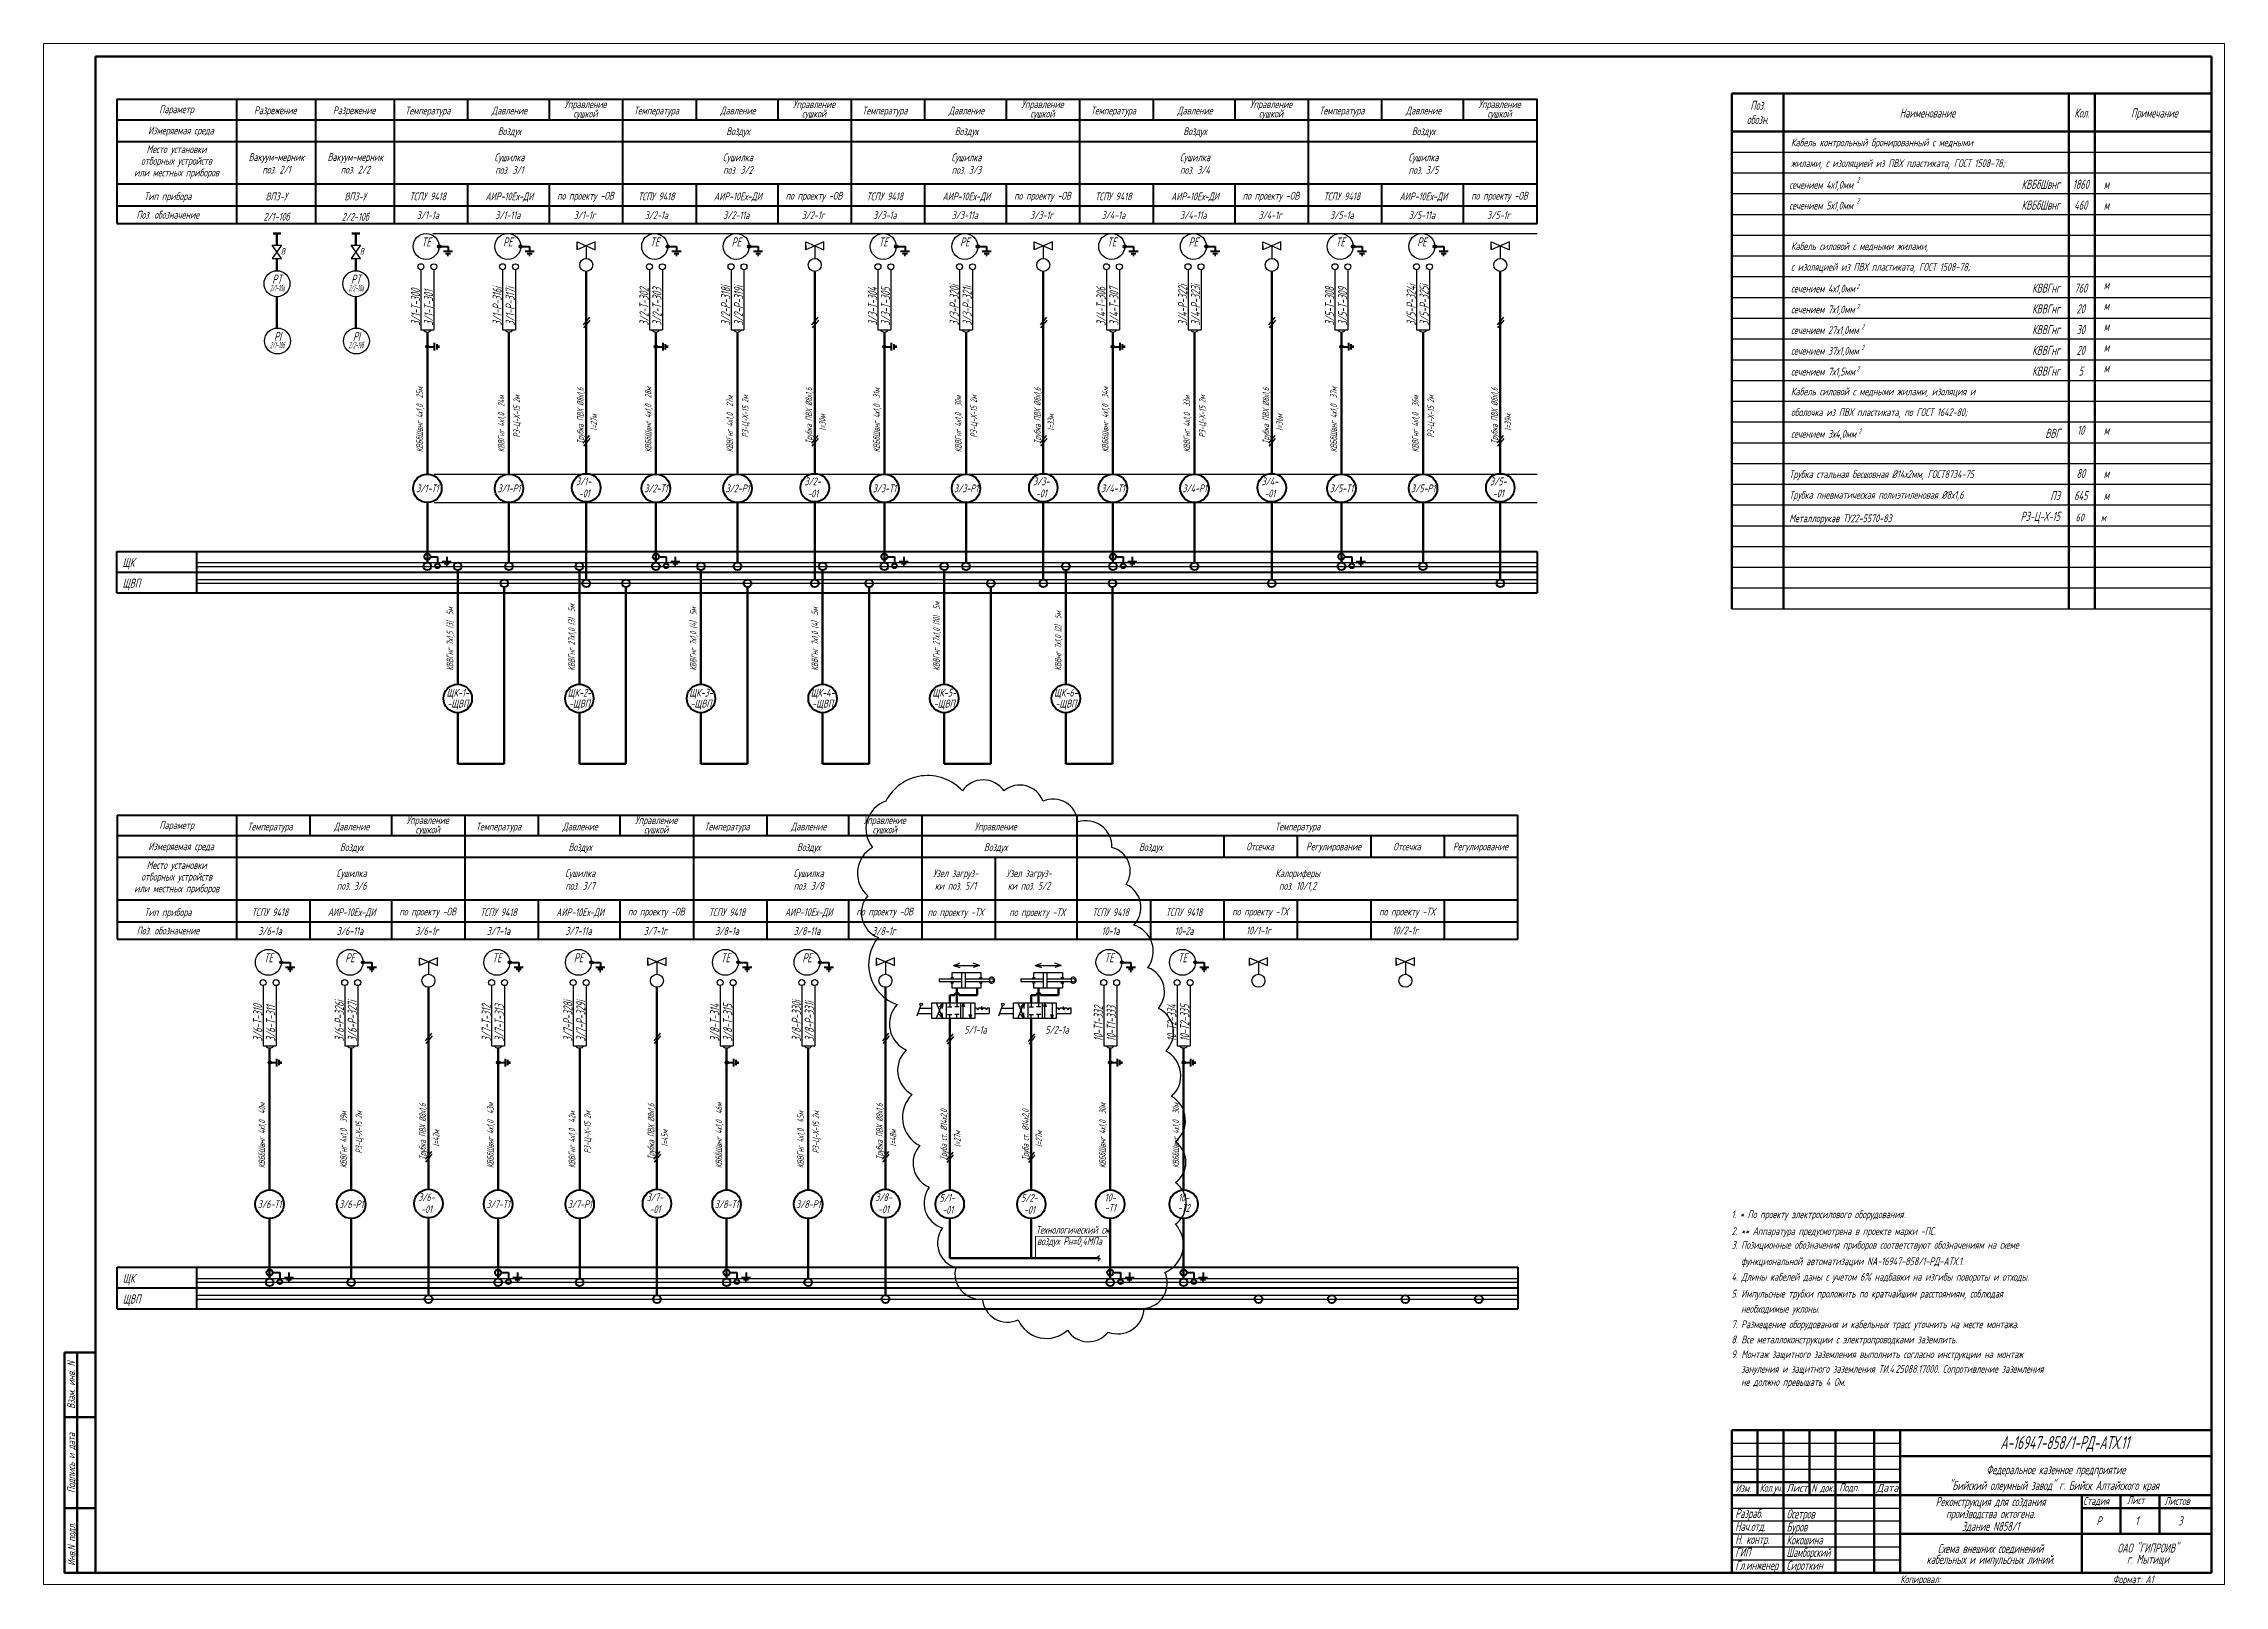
# Model space of a CAD drawing. Header units: millimetres. Extents: x -680 to 9204, y -4430 to 7779.
# Drawn here: x 1690 to 2531, y -2712 to -2118 of the extents above; entities that cross this region are included whole.
import ezdxf
from ezdxf.enums import TextEntityAlignment as Align

# ---------------------------------------------------------------- set-up
doc = ezdxf.new("R2010")
doc.units = ezdxf.units.MM
doc.layers.get('Defpoints').update_dxf_attribs({"color": 33})
for name, color, linetype, lineweight in [('text', 41, 'Continuous', 20), ('Арматура', 1, 'Continuous', 25), ('Выноска', 137, 'Continuous', 20), ('Датчики', 31, 'Continuous', 50), ('Земля', 233, 'Continuous', 40), ('Обводка', 6, 'Continuous', 25), ('Пн.кабель', 4, 'Continuous', 50), ('Таблица', 253, 'Continuous', 40), ('Текст_КИП', 2, 'Continuous', 25), ('Толст.рамка', 7, 'Continuous', 60), ('Тонк.рамка', 10, 'Continuous', 20), ('Щиты_пульты', 5, 'Continuous', 40), ('Эл.кабель', 2, 'Continuous', 50)]:
    doc.layers.add(name, color=color, linetype=linetype, lineweight=lineweight)
for name, color, linetype in [('блок', 7, 'Continuous'), ('Слой М50', 3, 'Continuous'), ('ТЕКСТ', 2, 'Continuous')]:
    doc.layers.add(name, color=color, linetype=linetype)
doc.styles.add('Simplex', font='simplex.shx', dxfattribs={"width": 0.7, "oblique": 15})

msp = doc.modelspace()

# ---------------------------------------------------------------- texts
at = {"style": 'Simplex', "oblique": 15, "width": 0.6}
for s, height, p in [('В', 2.5, (1781.583, -2199.422)), ('В', 2.5, (1812.008, -2199.422)), ('3/1-', 3, (1895.366, -2288.389)), ('3/2-', 3, (1983.491, -2288.389)), ('3/3-', 3, (2071.616, -2288.389)), ('3/4-', 3, (2159.741, -2288.389)), ('3/5-', 3, (2247.865, -2288.389)), ('-01', 3, (1896.441, -2293.035)), ('-01', 3, (1984.566, -2293.035)), ('-01', 3, (2072.691, -2293.035)), ('-01', 3, (2160.816, -2293.035)), ('-01', 3, (2248.941, -2293.035)), ('3/6-', 3, (1834.516, -2564.344)), ('3/7-', 3, (1922.641, -2564.344)), ('3/8-', 3, (2010.765, -2564.344)), ('-01', 3, (1835.591, -2568.99)), ('-01', 3, (1923.716, -2568.99)), ('-01', 3, (2011.84, -2568.99))]:
    msp.add_text(s, height=height, dxfattribs=at).set_placement(p)
at = {"lineweight": -3, "style": 'Simplex', "oblique": 15, "width": 0.6}
for s, p in [('3/2-Р-318i', (1954.824, -2226.845)), ('3/2-Р-319i', (1959.824, -2226.845)), ('3/3-Р-320i', (2042.949, -2226.845)), ('3/4-Р-322i', (2131.074, -2226.845)), ('3/4-Р-323i', (2136.074, -2226.845)), ('3/5-Р-324i', (2219.199, -2226.845)), ('3/5-Р-325i', (2224.199, -2226.845)), ('3/1-Т-300', (1835.225, -2226.845)), ('3/1-Т-301', (1840.225, -2226.845)), ('3/1-Р-316i', (1866.699, -2226.845)), ('3/1-Р-317i', (1871.699, -2226.845)), ('3/2-Т-302', (1923.35, -2226.845)), ('3/2-Т-303', (1928.35, -2226.845)), ('3/3-Т-304', (2011.475, -2226.845)), ('3/3-Т-305', (2016.475, -2226.845)), ('3/3-Р-321i', (2047.949, -2226.845)), ('3/4-Т-306', (2099.586, -2226.845)), ('3/4-Т-307', (2104.586, -2226.845)), ('3/5-Т-308', (2187.724, -2226.845)), ('3/5-Т-309', (2192.724, -2226.845)), ('3/6-Т-310', (1774.375, -2502.801)), ('3/6-Т-311', (1779.375, -2502.801)), ('3/6-Р-326i', (1805.849, -2502.801)), ('3/6-Р-327i', (1810.849, -2502.801)), ('3/7-Т-312', (1862.499, -2502.801)), ('3/7-Т-313', (1867.499, -2502.801)), ('3/7-Р-328i', (1893.974, -2502.801)), ('3/7-Р-329i', (1898.974, -2502.801)), ('3/8-Т-314', (1950.624, -2502.801)), ('3/8-Т-315', (1955.624, -2502.801)), ('3/8-Р-330i', (1982.099, -2502.801)), ('3/8-Р-331i', (1987.099, -2502.801)), ('10-Т2-334', (2126.874, -2502.801)), ('10-Т2-335', (2131.874, -2502.801)), ('10-Т1-332', (2098.549, -2502.801)), ('10-Т1-333', (2103.549, -2502.801))]:
    msp.add_text(s, height=3.5, rotation=90, dxfattribs=at).set_placement(p)
at = {"style": 'Simplex', "oblique": 15, "width": 0.6}
for s, p in [('3/1-Т1', (1838.059, -2289.58)), ('3/1-P1', (1869.534, -2289.58)), ('3/2-Т1', (1926.184, -2289.58)), ('3/2-P1', (1957.659, -2289.58)), ('3/3-Т1', (2014.309, -2289.58)), ('3/3-P1', (2045.784, -2289.58)), ('3/4-Т1', (2102.434, -2289.58)), ('3/4-P1', (2133.909, -2289.58)), ('3/5-Т1', (2190.559, -2289.58)), ('3/5-P1', (2222.034, -2289.58)), ('ЩК-1-', (1849.762, -2368.755)), ('-ЩВП', (1849.762, -2372.968)), ('ЩК-2-', (1896.665, -2368.755)), ('-ЩВП', (1896.665, -2372.968)), ('ЩК-3-', (1943.568, -2368.755)), ('-ЩВП', (1943.568, -2372.968)), ('ЩК-4-', (1990.472, -2368.755)), ('-ЩВП', (1990.472, -2372.968)), ('ЩК-5-', (2037.375, -2368.755)), ('-ЩВП', (2037.375, -2372.968)), ('ЩК-6-', (2084.278, -2368.755)), ('-ЩВП', (2084.278, -2372.968)), ('3/6-Т1', (1777.209, -2565.536)), ('3/6-P1', (1808.684, -2565.536)), ('3/7-Т1', (1865.334, -2565.536)), ('3/7-P1', (1896.809, -2565.536)), ('3/8-Т1', (1953.459, -2565.536)), ('3/8-P1', (1984.934, -2565.536)), ('10-', (2101.384, -2562.967)), ('10-', (2129.709, -2562.967)), ('-Т1', (2101.384, -2566.981)), ('-Т2', (2129.709, -2566.981))]:
    msp.add_text(s, height=3, dxfattribs=at).set_placement(p, align=Align.MIDDLE)
at = {"color": 1, "style": 'Simplex', "oblique": 15, "width": 0.6}
for s, p in [('5/1-', (2035.537, -2564.592)), ('5/2-', (2067.012, -2564.592)), ('-01', (2036.612, -2569.237)), ('-01', (2068.087, -2569.237))]:
    msp.add_text(s, height=3, dxfattribs=at).set_placement(p)
at = {"layer": 'text', "color": 2, "style": 'Simplex', "oblique": 15, "width": 0.6}
for s, p in [('КВБбШвнг 4х1,0  25м', (1836.32, -2275.66)), ('КВБбШвнг 4х1,0  28м', (1924.445, -2275.66)), ('КВБбШвнг 4х1,0  31м', (2012.57, -2275.66)), ('КВБбШвнг 4х1,0  34м', (2100.694, -2275.66)), ('КВБбШвнг 4х1,0  37м', (2188.819, -2275.66)), ('КВБбШвнг 4х1,0  40м', (1775.47, -2551.616)), ('КВБбШвнг 4х1,0  43м', (1863.594, -2551.616)), ('КВБбШвнг 4х1,0  46м', (1951.719, -2551.616)), ('КВБбШвнг 4х1,0  30м', (2099.644, -2551.616)), ('КВБбШвнг 4х1,0  30м', (2127.969, -2551.616))]:
    msp.add_text(s, height=2.5, rotation=90, dxfattribs=at).set_placement(p)
at = {"layer": 'text', "color": 3, "style": 'Simplex', "oblique": 15, "width": 0.6}
for s, p in [('КВВГнг 4х1,0  24м', (1867.794, -2275.66)), ('КВВГнг 4х1,0  27м', (1955.919, -2275.66)), ('КВВГнг 4х1,0  30м', (2044.044, -2275.66)), ('КВВГнг 4х1,0  33м', (2132.169, -2275.66)), ('КВВГнг 4х1,0  36м', (2220.294, -2275.66)), ('КВВГнг 27х1,0 (10)  5м', (2035.635, -2359.889)), ('КВВГнг 7х1,5 (3)  5м', (1848.022, -2359.889)), ('КВВГнг 27х1,0 (3)  5м', (1894.926, -2359.889)), ('КВВГнг 7х1,0 (4)  5м', (1941.829, -2359.889)), ('КВВГнг 7х1,0 (4)  5м', (1988.732, -2359.889)), ('КВВнг 7х1,0 (2)  5м', (2082.539, -2359.889)), ('КВВГнг 4х1,0  39м', (1806.944, -2551.616)), ('КВВГнг 4х1,0  42м', (1895.069, -2551.616)), ('КВВГнг 4х1,0  45м', (1983.194, -2551.616))]:
    msp.add_text(s, height=2.5, rotation=90, dxfattribs=at).set_placement(p)
at = {"layer": 'text', "color": 7, "style": 'Simplex', "oblique": 15, "width": 0.6}
for p in [(1898.293, -2272.426), (1986.418, -2272.426), (2074.542, -2272.426), (2162.667, -2272.426), (2250.792, -2272.426), (1837.442, -2548.382), (1925.567, -2548.382), (2013.692, -2548.382)]:
    msp.add_text('Трубка ПВХ %%C8х1,6', height=2.5, rotation=90, dxfattribs=at).set_placement(p)
at = {"layer": 'text', "color": 1, "style": 'Simplex', "oblique": 15, "width": 0.6}
for p in [(2038.464, -2548.629), (2069.939, -2548.629)]:
    msp.add_text('Труба ст. %%C14х2,0', height=2.5, rotation=90, dxfattribs=at).set_placement(p)
at = {"layer": 'Слой М50', "style": 'Simplex', "oblique": 15, "width": 0.6}
for s, p in [('Технологический сж.', (2072.727, -2576.889)), ('воздух Рн=0,4МПа', (2073.158, -2581.281))]:
    msp.add_text(s, height=3, dxfattribs=at).set_placement(p)
at = {"layer": 'ТЕКСТ', "style": 'Simplex', "oblique": 15, "width": 0.6}
for p in [(1873.745, -2270.032), (1961.87, -2270.032), (2049.995, -2270.032), (2138.12, -2270.032), (2226.245, -2270.032), (1812.895, -2545.988), (1901.02, -2545.988), (1989.145, -2545.988)]:
    msp.add_text('РЗ-Ц-Х-15 2м', height=2.5, rotation=90, dxfattribs=at).set_placement(p)
at = {"layer": 'ТЕКСТ', "color": 7, "style": 'Simplex', "oblique": 15, "width": 0.6}
for s, p in [('l=27м', (1903.491, -2267.317)), ('l=30м', (1991.616, -2267.317)), ('l=33м', (2079.741, -2267.317)), ('l=36м', (2167.866, -2267.317)), ('l=39м', (2255.991, -2267.317)), ('l=42м', (1842.641, -2543.273)), ('l=45м', (1930.766, -2543.273)), ('l=48м', (2018.891, -2543.273))]:
    msp.add_text(s, height=2.5, rotation=90, dxfattribs=at).set_placement(p)
at = {"layer": 'ТЕКСТ', "color": 1, "style": 'Simplex', "oblique": 15, "width": 0.6}
for p in [(2043.663, -2543.52), (2075.137, -2543.52)]:
    msp.add_text('l=27м', height=2.5, rotation=90, dxfattribs=at).set_placement(p)
at = {"layer": 'ТЕКСТ', "style": 'Simplex', "oblique": 15, "width": 0.6}
for s, p in [('1. * По проекту электросилового оборудования.', (2340.991, -2570.943)), ('2. ** Аппаратура предусмотрена в проекте марки -ПС.', (2340.991, -2577.421)), ('3. Позиционные обозначения приборов соответствуют обозначениям на схеме ', (2340.991, -2582.74)), ('функциональной автоматизации NА-16947-858/1-РД-АТХ.1.', (2344.682, -2589.044)), ('5. Импульсные трубки проложить по кратчайшим расстояниям, соблюдая ', (2340.991, -2601.531)), ('4. Длины кабелей даны с учетом 6%%% надбавки на изгибы повороты и отходы.', (2340.991, -2595.052)), ('необходимые уклоны.', (2344.682, -2607.364)), ('7. Размещение оборудования и кабельных трасс уточнить на месте монтажа.', (2340.991, -2613.335)), ('8. Все металлоконструкции с электропроводками заземлить.', (2340.991, -2619.173)), ('9. Монтаж защитного заземления выполнить согласно инструкции на монтаж ', (2340.991, -2624.881)), ('зануления и защитного заземления ТИ.4.25088.17000. Сопротивление заземления', (2344.682, -2630.554)), ('не должно превышать 4 Ом.', (2344.682, -2635.577))]:
    msp.add_text(s, height=3, dxfattribs=at).set_placement(p)
at = {"layer": 'Текст_КИП', "style": 'Simplex', "oblique": 15, "width": 0.6}
for s, height, p in [('Параметр', 3, (1741.304, -2144.959)), ('Разрежение', 3, (1779.39, -2145.343)), ('Разрежение', 3, (1809.815, -2145.343)), ('Температура', 3, (1838.211, -2145.46)), ('Давление', 3, (1869.685, -2145.46)), ('Управление', 3, (1899.016, -2143.003)), ('сушкой', 3, (1899.016, -2146.63)), ('Температура', 3, (1926.336, -2145.46)), ('Давление', 3, (1957.81, -2145.46)), ('Управление', 3, (1987.141, -2143.003)), ('сушкой', 3, (1987.141, -2146.63)), ('Температура', 3, (2014.461, -2145.46)), ('Давление', 3, (2045.935, -2145.46)), ('Управление', 3, (2075.266, -2143.003)), ('сушкой', 3, (2075.266, -2146.63)), ('Температура', 3, (2102.585, -2145.46)), ('Давление', 3, (2134.06, -2145.46)), ('Управление', 3, (2163.391, -2143.003)), ('сушкой', 3, (2163.391, -2146.63)), ('Температура', 3, (2190.71, -2145.46)), ('Давление', 3, (2222.185, -2145.46)), ('Управление', 3, (2251.515, -2143.003)), ('сушкой', 3, (2251.515, -2146.63)), ('Поз.', 3.5, (2351.062, -2143.647)), ('Наименование', 3.5, (2416.562, -2146.647)), ('Кол.', 3.5, (2476.062, -2146.647)), ('Примечание', 3.5, (2504.062, -2146.647)), ('Измеряемая среда', 3, (1743.006, -2153.116)), ('Воздух', 3, (1869.685, -2153.421)), ('Воздух', 3, (1957.81, -2153.421)), ('Воздух', 3, (2045.935, -2153.421)), ('Воздух', 3, (2134.06, -2153.421)), ('Воздух', 3, (2222.185, -2153.421)), ('обозн.', 3.5, (2351.062, -2149.147)), ('Место установки', 3, (1741.304, -2160.342)), ('Вакуум-мерник', 3, (1779.851, -2163.373)), ('Вакуум-мерник', 3, (1810.275, -2163.373)), ('Сушилка', 3, (1869.685, -2163.49)), ('Сушилка', 3, (1957.81, -2163.49)), ('Сушилка', 3, (2045.935, -2163.49)), ('Сушилка', 3, (2134.06, -2163.49)), ('Сушилка', 3, (2222.185, -2163.49)), ('или местных приборов', 3, (1741.304, -2169.342)), ('отборных устройств', 3, (1741.304, -2164.842)), ('поз. 2/1', 3, (1779.851, -2168.23)), ('поз. 2/2', 3, (1810.275, -2168.23)), ('поз. 3/1', 3, (1869.685, -2168.347)), ('поз. 3/2', 3, (1957.81, -2168.347)), ('поз. 3/3', 3, (2045.935, -2168.347)), ('поз. 3/4', 3, (2134.06, -2168.347)), ('поз. 3/5', 3, (2222.185, -2168.347)), ('Тип прибора', 3, (1737.935, -2178.49)), ('ВП3-У', 3, (1779.851, -2178.543)), ('ВП3-У', 3, (1810.275, -2178.543)), ('ТСПУ 9418', 3, (1838.211, -2178.529)), ('АИР-10Ех-ДИ', 3, (1869.685, -2178.529)), ('по проекту -ОВ', 3, (1899.016, -2178.282)), ('ТСПУ 9418', 3, (1926.336, -2178.529)), ('АИР-10Ех-ДИ', 3, (1957.81, -2178.529)), ('по проекту -ОВ', 3, (1987.141, -2178.282)), ('ТСПУ 9418', 3, (2014.461, -2178.529)), ('АИР-10Ех-ДИ', 3, (2045.935, -2178.529)), ('по проекту -ОВ', 3, (2075.266, -2178.282)), ('ТСПУ 9418', 3, (2102.585, -2178.529)), ('АИР-10Ех-ДИ', 3, (2134.06, -2178.529)), ('по проекту -ОВ', 3, (2163.391, -2178.282)), ('ТСПУ 9418', 3, (2190.71, -2178.529)), ('АИР-10Ех-ДИ', 3, (2222.185, -2178.529)), ('по проекту -ОВ', 3, (2251.515, -2178.282)), ('1860', 3.5, (2475.664, -2174.135)), ('Поз. обозначение', 3, (1737.935, -2185.61)), ('2/1-10б', 3, (1779.851, -2186.393)), ('2/2-10б', 3, (1810.275, -2186.393)), ('3/1-1а', 3, (1838.211, -2185.775)), ('3/1-11а', 3, (1869.055, -2185.775)), ('3/1-1г', 3, (1898.681, -2185.775)), ('3/2-1а', 3, (1926.336, -2185.775)), ('3/2-11а', 3, (1957.18, -2185.775)), ('3/2-1г', 3, (1986.806, -2185.775)), ('3/3-1а', 3, (2014.461, -2185.775)), ('3/3-11а', 3, (2045.305, -2185.775)), ('3/3-1г', 3, (2074.931, -2185.775)), ('3/4-1а', 3, (2102.585, -2185.775)), ('3/4-11а', 3, (2133.43, -2185.775)), ('3/4-1г', 3, (2163.056, -2185.775)), ('3/5-1а', 3, (2190.71, -2185.775)), ('3/5-11а', 3, (2221.555, -2185.775)), ('3/5-1г', 3, (2251.181, -2185.775)), ('460', 3.5, (2475.664, -2182.135)), ('760', 3.5, (2475.664, -2214.135)), ('20', 3.5, (2475.664, -2222.135)), ('30', 3.5, (2475.664, -2230.135)), ('20', 3.5, (2475.664, -2238.135)), ('5', 3.5, (2475.664, -2246.135)), ('10', 3.5, (2475.664, -2268.907)), ('80', 3.5, (2475.664, -2285.621)), ('645', 3.5, (2475.664, -2294.135)), ('Параметр', 3, (1741.373, -2420.915)), ('Температура', 3, (1777.36, -2421.416)), ('Давление', 3, (1808.835, -2421.416)), ('Управление', 3, (1838.166, -2418.959)), ('сушкой', 3, (1838.166, -2422.586)), ('Температура', 3, (1865.485, -2421.416)), ('Давление', 3, (1896.96, -2421.416)), ('Управление', 3, (1926.291, -2418.959)), ('сушкой', 3, (1926.291, -2422.586)), ('Температура', 3, (1953.61, -2421.416)), ('Давление', 3, (1985.085, -2421.416)), ('Управление', 3, (2014.415, -2418.959)), ('сушкой', 3, (2014.415, -2422.586)), ('Управление', 3, (2057.21, -2421.416)), ('Температура', 3, (2173.66, -2421.416)), ('Измеряемая среда', 3, (1743.076, -2429.072)), ('Воздух', 3, (1808.835, -2429.377)), ('Воздух', 3, (1896.96, -2429.377)), ('Воздух', 3, (1985.085, -2429.377)), ('Воздух', 3, (2057.21, -2429.377)), ('Воздух', 3, (2117.01, -2429.377)), ('Отсечка', 3, (2159.191, -2429.13)), ('Регулирование', 3, (2187.516, -2429.13)), ('Отсечка', 3, (2215.841, -2429.13)), ('Регулирование', 3, (2244.166, -2429.13)), ('отборных устройств', 3, (1741.373, -2440.797)), ('Место установки', 3, (1741.373, -2436.297)), ('Сушилка', 3, (1808.835, -2439.446)), ('Сушилка', 3, (1896.96, -2439.446)), ('Сушилка', 3, (1985.085, -2439.446)), ('Узел загруз-', 3, (2041.735, -2439.446)), ('Узел загруз-', 3, (2070.06, -2439.446)), ('Калориферы', 3, (2173.66, -2439.446)), ('или местных приборов', 3, (1741.373, -2445.297)), ('поз. 3/6', 3, (1808.835, -2444.303)), ('поз. 3/7', 3, (1896.96, -2444.303)), ('поз. 3/8', 3, (1985.085, -2444.303)), ('ки поз. 5/1', 3, (2041.735, -2444.303)), ('ки поз. 5/2', 3, (2070.06, -2444.303)), ('поз. 10/1,2', 3, (2173.66, -2444.303)), ('Тип прибора', 3, (1738.005, -2454.446)), ('ТСПУ 9418', 3, (1777.36, -2454.485)), ('АИР-10Ех-ДИ', 3, (1808.835, -2454.485)), ('по проекту -ОВ', 3, (1838.166, -2454.238)), ('ТСПУ 9418', 3, (1865.485, -2454.485)), ('АИР-10Ех-ДИ', 3, (1896.96, -2454.485)), ('по проекту -ОВ', 3, (1926.291, -2454.238)), ('ТСПУ 9418', 3, (1953.61, -2454.485)), ('АИР-10Ех-ДИ', 3, (1985.085, -2454.485)), ('по проекту -ОВ', 3, (2014.415, -2454.238)), ('по проекту -ТХ', 3, (2041.735, -2454.485)), ('по проекту -ТХ', 3, (2073.21, -2454.485)), ('ТСПУ 9418', 3, (2101.535, -2454.485)), ('ТСПУ 9418', 3, (2129.86, -2454.485)), ('по проекту -ТХ', 3, (2159.191, -2454.238)), ('по проекту -ТХ', 3, (2215.841, -2454.238)), ('Поз. обозначение', 3, (1738.005, -2461.566)), ('3/6-1а', 3, (1777.36, -2461.731)), ('3/6-11а', 3, (1808.205, -2461.731)), ('3/6-1г', 3, (1837.831, -2461.731)), ('3/7-1а', 3, (1865.485, -2461.731)), ('3/7-11а', 3, (1896.33, -2461.731)), ('3/7-1г', 3, (1925.956, -2461.731)), ('3/8-1а', 3, (1953.61, -2461.731)), ('3/8-11а', 3, (1984.455, -2461.731)), ('3/8-1г', 3, (2014.081, -2461.731)), ('10-1а', 3, (2101.535, -2461.731)), ('10-2а', 3, (2129.86, -2461.731)), ('10/1-1г', 3, (2158.56, -2461.523)), ('10/2-1г', 3, (2215.211, -2461.523)), ('5/1-1а', 3, (2049.398, -2499.791)), ('5/2-1а', 3, (2080.873, -2499.791)), ('"Бийский олеумный завод" г. Бийск Алтайского края ', 3.5, (2466.062, -2675.691)), ('Федеральное казенное предприятие', 3.5, (2466.062, -2669.614)), ('Реконструкция для создания', 3.5, (2440.868, -2681.939)), ('производства октогена.', 3.5, (2440.868, -2686.592)), ('Здание N858/1', 3.5, (2440.868, -2691.48)), ('Схема внешних соединений', 3.5, (2440.868, -2700.039)), ('ОАО "ГИПРОИВ"', 3.5, (2501.578, -2699.843)), ('кабельных и импульсных линий.', 3.5, (2440.868, -2704.216))]:
    msp.add_text(s, height=height, dxfattribs=at).set_placement(p, align=Align.CENTER)
at = {"layer": 'Текст_КИП', "style": 'Simplex', "oblique": 15}
for s, height, width, p in [('Кабель контрольный бронированный с медными', 3, 0.6, (2363.934, -2157.733)), ('жилами, с изоляцией из ПВХ пластиката, ГОСТ 1508-78;', 3, 0.6, (2363.934, -2165.733)), ('2', 2, 0.6, (2389.312, -2171.712)), ('сечением 4х1,0мм', 3, 0.6, (2363.243, -2174.094)), ('2', 2, 0.6, (2389.312, -2179.712)), ('м', 3.5, 0.6, (2484.525, -2174.135)), ('сечением 5х1,0мм', 3, 0.6, (2363.243, -2182.094)), ('м', 3.5, 0.6, (2484.525, -2182.135)), ('Кабель силовой с медными жилами,', 3, 0.6, (2363.934, -2197.733)), ('с изоляцией из ПВХ пластиката, ГОСТ 1508-78;', 3, 0.6, (2363.934, -2205.733)), ('сечением 4х1,0мм', 3, 0.6, (2363.934, -2214.094)), ('2', 2, 0.6, (2389.236, -2212.738)), ('м', 3.5, 0.6, (2484.525, -2212.907)), ('сечением 7х1,0мм', 3, 0.6, (2363.934, -2222.094)), ('2', 2, 0.6, (2389.289, -2220.481)), ('м', 3.5, 0.6, (2484.525, -2220.907)), ('сечением 27х1,0мм', 3, 0.6, (2363.934, -2230.094)), ('2', 2, 0.6, (2391.143, -2228.299)), ('м', 3.5, 0.6, (2484.525, -2228.907)), ('сечением 37х1,0мм', 3, 0.6, (2363.934, -2238.094)), ('2', 2, 0.6, (2391.143, -2236.299)), ('м', 3.5, 0.6, (2484.525, -2236.907)), ('сечением 7х1,5мм', 3, 0.6, (2363.934, -2246.094)), ('2', 2, 0.6, (2389.289, -2244.481)), ('м', 3.5, 0.6, (2484.525, -2244.907)), ('Кабель силовой с медными жилами, изоляция и', 3, 0.6, (2363.934, -2253.733)), ('оболочка из ПВХ пластиката, по ГОСТ 1642-80;', 3, 0.6, (2363.934, -2261.733)), ('сечением 3х4,0мм', 3, 0.6, (2363.934, -2270.094)), ('2', 2, 0.6, (2390.01, -2268.544)), ('м', 3.5, 0.6, (2484.525, -2268.907)), ('Трубка стальная бесшовная %%C14х2мм, ГОСТ8734-75', 3, 0.6, (2363.243, -2285.621)), ('м', 3.5, 0.6, (2484.525, -2285.621)), ('Трубка пневматическая полиэтиленовая %%C8х1,6', 3, 0.6, (2363.243, -2293.621)), ('м', 3.5, 0.6, (2484.525, -2294.135)), ('Металлорукав ТУ22-5570-83', 3, 0.6, (2363.243, -2302.644)), ('60', 3, 0.6, (2473.668, -2302.297)), ('м', 3, 0.6, (2483.405, -2302.297)), ('ЩК', 3.5, 0.6, (1720.5, -2319.892)), ('ЩВП', 3.5, 0.6, (1720.5, -2327.892)), ('ЩК', 3.5, 0.6, (1720.57, -2595.848)), ('ЩВП', 3.5, 0.6, (1720.57, -2603.848)), ('А-16947-858/1-РД-АТХ.11', 5, 0.6, (2444.611, -2659.927)), ('Изм.', 3, 0.6, (2342.496, -2676.542)), ('Подп.', 3, 0.6, (2382.551, -2676.225)), ('Стадия', 3, 0.6, (2476.591, -2681.447)), ('Лист', 3, 0.6, (2493.531, -2681.13)), ('Листов', 3, 0.6, (2507.938, -2681.447)), ('Разраб.', 3.5, 0.6, (2342.4, -2686.504)), ('Нач.отд.', 3.5, 0.6, (2342.4, -2691.504)), ('Буров', 3.5, 0.6, (2362.206, -2691.7)), ('Осетров', 3.5, 0.6, (2362.206, -2686.7)), ('Р', 3.5, 0.6, (2481.699, -2689.359)), ('1', 3.5, 0.6, (2496.716, -2689.359)), ('3', 3.5, 0.6, (2513.241, -2689.359)), ('Н. контр.', 3.5, 0.6, (2342.4, -2696.504)), ('ГИП', 3.5, 0.6, (2342.4, -2701.504)), ('Шамборский', 3.5, 0.5, (2362.206, -2701.504)), ('Кокошина', 3.5, 0.6, (2362.206, -2696.7)), ('Гл.инженер', 3.5, 0.6, (2342.4, -2706.504)), ('Сироткин', 3.5, 0.6, (2362.206, -2706.504))]:
    msp.add_text(s, height=height, dxfattribs=dict(at, width=width)).set_placement(p)
at = {"layer": 'Текст_КИП', "style": 'Simplex', "oblique": 15, "width": 0.6}
for s, p in [('КВБбШвнг', (2467.661, -2174.135)), ('КВБбШвнг', (2467.661, -2182.135)), ('КВВГнг', (2467.661, -2214.135)), ('КВВГнг', (2467.661, -2222.135)), ('КВВГнг', (2467.661, -2230.135)), ('КВВГнг', (2467.661, -2238.135)), ('КВВГнг', (2467.661, -2246.135)), ('ВВГ', (2467.661, -2270.135)), ('ПЭ', (2467.661, -2294.135)), ('РЗ-Ц-Х-15', (2467.661, -2302.135))]:
    msp.add_text(s, height=3.5, dxfattribs=at).set_placement(p, align=Align.RIGHT)
at = {"layer": 'Текст_КИП', "lineweight": 30, "style": 'Simplex', "oblique": 15, "width": 0.6}
for s, p in [('TЕ', (1837.58, -2196.346)), ('PE', (1869.055, -2196.346)), ('TЕ', (1925.705, -2196.346)), ('PE', (1957.18, -2196.346)), ('TЕ', (2013.83, -2196.346)), ('PE', (2045.305, -2196.346)), ('TЕ', (2101.955, -2196.346)), ('PE', (2133.43, -2196.346)), ('TЕ', (2190.08, -2196.346)), ('PE', (2221.555, -2196.346)), ('РT', (1780.053, -2210.696)), ('РT', (1810.478, -2210.696)), ('РI', (1780.251, -2232.773)), ('РI', (1810.675, -2232.773)), ('TЕ', (1776.73, -2472.302)), ('PE', (1808.205, -2472.302)), ('TЕ', (1864.855, -2472.302)), ('PE', (1896.33, -2472.302)), ('TЕ', (1952.98, -2472.302)), ('PE', (1984.455, -2472.302)), ('TЕ', (2100.905, -2472.302)), ('TЕ', (2129.23, -2472.302))]:
    msp.add_text(s, height=3.5, dxfattribs=at).set_placement(p, align=Align.CENTER)
at = {"layer": 'Текст_КИП', "color": 4, "style": 'Simplex', "oblique": 15, "width": 0.4}
for s, p in [('2/1-10а', (1780.103, -2213.61)), ('2/2-10а', (1810.528, -2213.61)), ('2/1-10б', (1780.103, -2235.605)), ('2/2-10б', (1810.528, -2235.605))]:
    msp.add_text(s, height=2.5, dxfattribs=at).set_placement(p, align=Align.CENTER)
at = {"layer": 'Текст_КИП', "ltscale": 0.02, "style": 'Simplex', "oblique": 15, "width": 0.6}
for s, p in [('Взам. инв. N', (1702.192, -2635.283)), ('Подпись и дата', (1702.192, -2665.283)), ('Инв.N подл.', (1702.329, -2696.655))]:
    msp.add_text(s, height=3, rotation=90, dxfattribs=at).set_placement(p, align=Align.CENTER)
at = {"layer": 'Текст_КИП', "style": 'Simplex', "oblique": 15}
for s, width, p, p2 in [('Кол.уч.', 0.603486, (2351.837, -2676.383), (2360.544, -2676.383)), ('Лист', 0.686041, (2362.128, -2676.383), (2370.36, -2676.383)), ('N док.', 0.628372, (2371.785, -2676.383), (2380.492, -2676.383)), ('Дата', 0.652619, (2396.957, -2676.383), (2405.348, -2676.383))]:
    msp.add_text(s, height=3, dxfattribs=dict(at, width=width)).set_placement(p, p2, align=Align.FIT)
at = {"layer": 'Текст_КИП', "style": 'Simplex', "oblique": 15, "width": 0.6}
msp.add_text('г. Мытищи', height=3.5, dxfattribs=at).set_placement((2501.578, -2702.873), align=Align.MIDDLE)
at = {"layer": 'Текст_КИП', "color": 3, "style": 'Simplex', "oblique": 15, "width": 0.6}
for s, p in [('Копировал:', (2406.062, -2711.623)), ('Формат: А1', (2488.062, -2711.66))]:
    msp.add_text(s, height=3, dxfattribs=at).set_placement(p)

# ---------------------------------------------------------------- blocks, each defined once
blk = doc.blocks.new('Вентиль горизонтальный')
at = {"layer": 'блок', "color": 0, "linetype": 'ByBlock', "lineweight": -3}
for p, q in [((8.7, 3), (0, -3)), ((0, 3), (8.7, -3)), ((0, -3), (0, 3)), ((8.7, -3), (8.7, 3))]:
    blk.add_line(p, q, dxfattribs=at)
blk = doc.blocks.new('Заземление')
for p, q in [((0, 0), (0, -1.99)), ((1.74, -1.99), (-1.77, -1.99)), ((0.92, -2.81), (-0.95, -2.81)), ((0.24, -3.5), (-0.27, -3.5))]:
    blk.add_line(p, q)

# ---------------------------------------------------------------- linework, layer by layer
for p, q in [((1835.559, -2205.315), (1835.559, -2228.505)), ((1840.559, -2205.315), (1840.559, -2228.505)), ((1867.034, -2205.315), (1867.034, -2228.505)), ((1872.034, -2205.315), (1872.034, -2228.505)), ((1923.684, -2205.315), (1923.684, -2228.505)), ((1928.684, -2205.315), (1928.684, -2228.505)), ((1955.159, -2205.315), (1955.159, -2228.505)), ((1960.159, -2205.315), (1960.159, -2228.505)), ((2011.809, -2205.315), (2011.809, -2228.505)), ((2016.809, -2205.315), (2016.809, -2228.505)), ((2043.284, -2205.315), (2043.284, -2228.505)), ((2048.284, -2205.315), (2048.284, -2228.505)), ((2099.921, -2205.315), (2099.921, -2228.505)), ((2104.921, -2205.315), (2104.921, -2228.505)), ((2131.409, -2205.315), (2131.409, -2228.505)), ((2136.409, -2205.315), (2136.409, -2228.505)), ((2188.059, -2205.315), (2188.059, -2228.505)), ((2193.059, -2205.315), (2193.059, -2228.505)), ((2219.534, -2205.315), (2219.534, -2228.505)), ((2224.534, -2205.315), (2224.534, -2228.505)), ((1835.559, -2228.505), (1840.559, -2228.505)), ((1867.034, -2228.505), (1872.034, -2228.505)), ((1898.242, -2226.59), (1900.666, -2223.61)), ((1898.427, -2227.698), (1900.85, -2224.718)), ((1923.684, -2228.505), (1928.684, -2228.505)), ((1955.159, -2228.505), (1960.159, -2228.505)), ((1986.367, -2226.59), (1988.79, -2223.61)), ((1986.552, -2227.698), (1988.975, -2224.718)), ((2011.809, -2228.505), (2016.809, -2228.505)), ((2043.284, -2228.505), (2048.284, -2228.505)), ((2074.492, -2226.59), (2076.915, -2223.61)), ((2074.677, -2227.698), (2077.1, -2224.718)), ((2099.921, -2228.505), (2104.921, -2228.505)), ((2131.409, -2228.505), (2136.409, -2228.505)), ((2162.617, -2226.59), (2165.04, -2223.61)), ((2162.802, -2227.698), (2165.225, -2224.718)), ((2188.059, -2228.505), (2193.059, -2228.505)), ((2219.534, -2228.505), (2224.534, -2228.505)), ((2250.742, -2226.59), (2253.165, -2223.61)), ((2250.927, -2227.698), (2253.35, -2224.718)), ((1898.177, -2272.208), (1900.6, -2269.228)), ((1898.362, -2273.316), (1900.785, -2270.336)), ((1986.302, -2272.208), (1988.725, -2269.228)), ((1986.487, -2273.316), (1988.91, -2270.336)), ((2074.427, -2272.208), (2076.85, -2269.228)), ((2074.612, -2273.316), (2077.035, -2270.336)), ((2162.552, -2272.208), (2164.975, -2269.228)), ((2162.737, -2273.316), (2165.16, -2270.336)), ((2250.677, -2272.208), (2253.1, -2269.228)), ((2250.862, -2273.316), (2253.285, -2270.336)), ((2035.47, -2478.701), (2044.23, -2478.701)), ((2035.47, -2478.701), (2035.47, -2479.701)), ((2035.47, -2479.701), (2044.23, -2479.701)), ((2039.928, -2478.201), (2040.975, -2478.201)), ((2039.928, -2480.201), (2040.975, -2480.201)), ((2040.451, -2476.201), (2051.451, -2476.201)), ((2040.451, -2478.201), (2040.451, -2476.201)), ((2040.451, -2482.201), (2040.451, -2480.201)), ((2040.912, -2473.47), (2043.361, -2472.676)), ((2040.912, -2473.47), (2050.99, -2473.47)), ((2040.912, -2473.47), (2043.361, -2474.264)), ((2044.23, -2482.201), (2044.23, -2476.201)), ((2045.541, -2482.201), (2045.541, -2476.201)), ((2045.541, -2478.701), (2054.6, -2478.701)), ((2045.541, -2479.701), (2054.6, -2479.701)), ((2050.99, -2473.47), (2048.542, -2472.676)), ((2050.99, -2473.47), (2048.542, -2474.264)), ((2050.928, -2478.201), (2051.975, -2478.201)), ((2050.928, -2480.201), (2051.975, -2480.201)), ((2051.451, -2476.201), (2051.451, -2478.201)), ((2051.451, -2480.201), (2051.451, -2482.201)), ((2066.945, -2478.701), (2075.704, -2478.701)), ((2066.945, -2478.701), (2066.945, -2479.701)), ((2066.945, -2479.701), (2075.704, -2479.701)), ((2071.402, -2478.201), (2072.45, -2478.201)), ((2071.402, -2480.201), (2072.45, -2480.201)), ((2071.926, -2476.201), (2082.926, -2476.201)), ((2071.926, -2478.201), (2071.926, -2476.201)), ((2071.926, -2482.201), (2071.926, -2480.201)), ((2072.387, -2473.47), (2074.836, -2472.676)), ((2072.387, -2473.47), (2082.465, -2473.47)), ((2072.387, -2473.47), (2074.836, -2474.264)), ((2075.704, -2482.201), (2075.704, -2476.201)), ((2077.015, -2482.201), (2077.015, -2476.201)), ((2077.015, -2478.701), (2086.075, -2478.701)), ((2077.015, -2479.701), (2086.075, -2479.701)), ((2082.465, -2473.47), (2080.016, -2472.676)), ((2082.465, -2473.47), (2080.016, -2474.264)), ((2082.402, -2478.201), (2083.45, -2478.201)), ((2082.402, -2480.201), (2083.45, -2480.201)), ((2082.926, -2476.201), (2082.926, -2478.201)), ((2082.926, -2480.201), (2082.926, -2482.201)), ((1774.709, -2481.271), (1774.709, -2504.461)), ((1779.709, -2481.271), (1779.709, -2504.461)), ((1806.184, -2481.271), (1806.184, -2504.461)), ((1811.184, -2481.271), (1811.184, -2504.461)), ((1862.834, -2481.271), (1862.834, -2504.461)), ((1867.834, -2481.271), (1867.834, -2504.461)), ((1894.309, -2481.271), (1894.309, -2504.461)), ((1899.309, -2481.271), (1899.309, -2504.461)), ((1950.959, -2481.271), (1950.959, -2504.461)), ((1955.959, -2481.271), (1955.959, -2504.461)), ((1982.434, -2481.271), (1982.434, -2504.461)), ((1987.434, -2481.271), (1987.434, -2504.461)), ((2026.901, -2492.919), (2028.334, -2488.943)), ((2032.636, -2487.931), (2049.136, -2487.931)), ((2032.636, -2493.931), (2032.636, -2487.931)), ((2034.256, -2493.931), (2036.777, -2487.931)), ((2034.256, -2487.931), (2036.777, -2493.931)), ((2036.777, -2487.931), (2035.342, -2489.62)), ((2036.777, -2487.931), (2036.576, -2490.139)), ((2038.136, -2487.931), (2038.136, -2493.931)), ((2039.494, -2487.931), (2039.494, -2489.501)), ((2051.451, -2482.201), (2040.451, -2482.201)), ((2042.277, -2487.931), (2042.277, -2489.501)), ((2043.636, -2487.931), (2043.636, -2493.931)), ((2044.733, -2487.931), (2044.215, -2489.501)), ((2044.733, -2493.931), (2044.733, -2487.931)), ((2044.733, -2487.931), (2045.25, -2489.501)), ((2047.516, -2487.931), (2047.516, -2493.931)), ((2049.136, -2487.931), (2049.136, -2493.931)), ((2051.918, -2490.304), (2051.918, -2489.327)), ((2058.375, -2492.919), (2059.809, -2488.943)), ((2064.11, -2487.931), (2080.61, -2487.931)), ((2064.11, -2493.931), (2064.11, -2487.931)), ((2065.731, -2493.931), (2068.252, -2487.931)), ((2065.731, -2487.931), (2068.252, -2493.931)), ((2068.252, -2487.931), (2066.816, -2489.62)), ((2068.252, -2487.931), (2068.05, -2490.139)), ((2069.61, -2487.931), (2069.61, -2493.931)), ((2070.969, -2487.931), (2070.969, -2489.501)), ((2082.926, -2482.201), (2071.926, -2482.201)), ((2073.752, -2487.931), (2073.752, -2489.501)), ((2075.11, -2487.931), (2075.11, -2493.931)), ((2076.207, -2487.931), (2075.689, -2489.501)), ((2076.207, -2493.931), (2076.207, -2487.931)), ((2076.207, -2487.931), (2076.725, -2489.501)), ((2078.99, -2487.931), (2078.99, -2493.931)), ((2080.61, -2487.931), (2080.61, -2493.931)), ((2083.392, -2490.304), (2083.392, -2489.327)), ((2098.884, -2481.271), (2098.884, -2504.461)), ((2103.884, -2481.271), (2103.884, -2504.461)), ((2127.209, -2481.271), (2127.209, -2504.461)), ((2132.209, -2481.271), (2132.209, -2504.461)), ((2027.204, -2492.078), (2032.636, -2492.078)), ((2027.955, -2489.995), (2032.636, -2489.995)), ((2049.136, -2493.931), (2032.636, -2493.931)), ((2036.777, -2493.931), (2035.342, -2492.242)), ((2036.777, -2493.931), (2036.576, -2491.723)), ((2038.652, -2489.501), (2040.336, -2489.501)), ((2038.652, -2492.361), (2040.336, -2492.361)), ((2039.494, -2493.931), (2039.494, -2492.361)), ((2043.119, -2489.501), (2041.435, -2489.501)), ((2043.119, -2492.361), (2041.435, -2492.361)), ((2042.277, -2493.931), (2042.277, -2492.361)), ((2047.516, -2493.931), (2046.998, -2492.361)), ((2047.516, -2493.931), (2048.033, -2492.361)), ((2049.136, -2489.89), (2049.769, -2489.89)), ((2049.136, -2491.972), (2054.76, -2491.972)), ((2049.769, -2489.89), (2050.215, -2490.644)), ((2050.661, -2489.89), (2050.215, -2490.644)), ((2050.661, -2489.89), (2051.472, -2489.89)), ((2051.472, -2489.89), (2051.918, -2490.644)), ((2052.364, -2489.89), (2051.918, -2490.644)), ((2052.364, -2489.89), (2053.175, -2489.89)), ((2053.175, -2489.89), (2053.621, -2490.644)), ((2054.066, -2489.89), (2053.621, -2490.644)), ((2054.066, -2489.89), (2054.76, -2489.89)), ((2054.76, -2489.89), (2054.76, -2491.972)), ((2058.679, -2492.078), (2064.11, -2492.078)), ((2059.43, -2489.995), (2064.11, -2489.995)), ((2080.61, -2493.931), (2064.11, -2493.931)), ((2068.252, -2493.931), (2066.816, -2492.242)), ((2068.252, -2493.931), (2068.05, -2491.723)), ((2070.127, -2489.501), (2071.811, -2489.501)), ((2070.127, -2492.361), (2071.811, -2492.361)), ((2070.969, -2493.931), (2070.969, -2492.361)), ((2074.594, -2489.501), (2072.91, -2489.501)), ((2074.594, -2492.361), (2072.91, -2492.361)), ((2073.752, -2493.931), (2073.752, -2492.361)), ((2078.99, -2493.931), (2078.472, -2492.361)), ((2078.99, -2493.931), (2079.508, -2492.361)), ((2080.61, -2489.89), (2081.244, -2489.89)), ((2080.61, -2491.972), (2086.235, -2491.972)), ((2081.244, -2489.89), (2081.69, -2490.644)), ((2082.135, -2489.89), (2081.69, -2490.644)), ((2082.135, -2489.89), (2082.946, -2489.89)), ((2082.946, -2489.89), (2083.392, -2490.644)), ((2083.838, -2489.89), (2083.392, -2490.644)), ((2083.838, -2489.89), (2084.649, -2489.89)), ((2084.649, -2489.89), (2085.095, -2490.644)), ((2085.541, -2489.89), (2085.095, -2490.644)), ((2085.541, -2489.89), (2086.235, -2489.89)), ((2086.235, -2489.89), (2086.235, -2491.972)), ((1774.709, -2504.461), (1779.709, -2504.461)), ((1806.184, -2504.461), (1811.184, -2504.461)), ((1837.392, -2502.546), (1839.815, -2499.565)), ((1837.577, -2503.654), (1840, -2500.674)), ((1862.834, -2504.461), (1867.834, -2504.461)), ((1894.309, -2504.461), (1899.309, -2504.461)), ((1925.517, -2502.546), (1927.94, -2499.565)), ((1925.702, -2503.654), (1928.125, -2500.674)), ((1950.959, -2504.461), (1955.959, -2504.461)), ((1982.434, -2504.461), (1987.434, -2504.461)), ((2013.642, -2502.546), (2016.065, -2499.565)), ((2013.827, -2503.654), (2016.25, -2500.674)), ((2038.414, -2502.793), (2040.837, -2499.812)), ((2038.599, -2503.901), (2041.022, -2500.921)), ((2069.889, -2502.793), (2072.312, -2499.812)), ((2070.073, -2503.901), (2072.497, -2500.921)), ((2098.884, -2504.461), (2103.884, -2504.461)), ((2127.209, -2504.461), (2132.209, -2504.461)), ((1837.327, -2548.164), (1839.75, -2545.183)), ((1837.512, -2549.272), (1839.935, -2546.291)), ((1925.452, -2548.164), (1927.875, -2545.183)), ((1925.637, -2549.272), (1928.06, -2546.291)), ((2013.577, -2548.164), (2016, -2545.183)), ((2013.762, -2549.272), (2016.185, -2546.291)), ((2038.349, -2548.411), (2040.772, -2545.43)), ((2038.534, -2549.519), (2040.957, -2546.539)), ((2069.823, -2548.411), (2072.247, -2545.43)), ((2070.008, -2549.519), (2072.431, -2546.539))]:
    msp.add_line(p, q)
at = {"lineweight": 60}
msp.add_line((2526.062, -2652.654), (2526.062, -2707.654), dxfattribs=at)
at = {"lineweight": -3}
for centre in [(1835.559, -2204.147), (1840.559, -2204.168), (1867.034, -2204.147), (1872.034, -2204.168), (1923.684, -2204.147), (1928.684, -2204.168), (1955.159, -2204.147), (1960.159, -2204.168), (2011.809, -2204.147), (2016.809, -2204.168), (2043.284, -2204.147), (2048.284, -2204.168), (2099.921, -2204.147), (2104.921, -2204.168), (2131.409, -2204.147), (2136.409, -2204.168), (2188.059, -2204.147), (2193.059, -2204.168), (2219.534, -2204.147), (2224.534, -2204.168), (1774.709, -2480.103), (1779.709, -2480.124), (1806.184, -2480.103), (1811.184, -2480.124), (1862.834, -2480.103), (1867.834, -2480.124), (1894.309, -2480.103), (1899.309, -2480.124), (1950.959, -2480.103), (1955.959, -2480.124), (1982.434, -2480.103), (1987.434, -2480.124), (2098.884, -2480.103), (2103.884, -2480.124), (2127.209, -2480.103), (2132.209, -2480.124)]:
    msp.add_circle(centre, 1.147, dxfattribs=at)
for centre, radius in [((2055.651, -2479.201), 0.706), ((2087.125, -2479.201), 0.706), ((2028.499, -2488.485), 0.486), ((2059.974, -2488.485), 0.486)]:
    msp.add_circle(centre, radius)
for centre, radius, start, end in [((1838.059, -2227.655), 1.689, 210.20685, 329.79315), ((1869.534, -2227.655), 1.689, 210.20685, 329.79315), ((1926.184, -2227.655), 1.689, 210.20685, 329.79315), ((1957.659, -2227.655), 1.689, 210.20685, 329.79315), ((2014.309, -2227.655), 1.689, 210.20685, 329.79315), ((2045.784, -2227.655), 1.689, 210.20685, 329.79315), ((2102.421, -2227.655), 1.689, 210.20685, 329.79315), ((2133.909, -2227.655), 1.689, 210.20685, 329.79315), ((2190.559, -2227.655), 1.689, 210.20685, 329.79315), ((2222.034, -2227.655), 1.689, 210.20685, 329.79315), ((2055.651, -2479.201), 1.163, 205.455085, 154.544915), ((2087.125, -2479.201), 1.163, 205.455085, 154.544915), ((1777.209, -2503.611), 1.689, 210.20685, 329.79315), ((1808.684, -2503.611), 1.689, 210.20685, 329.79315), ((1865.334, -2503.611), 1.689, 210.20685, 329.79315), ((1896.809, -2503.611), 1.689, 210.20685, 329.79315), ((1953.459, -2503.611), 1.689, 210.20685, 329.79315), ((1984.934, -2503.611), 1.689, 210.20685, 329.79315), ((2101.384, -2503.611), 1.689, 210.20685, 329.79315), ((2129.709, -2503.611), 1.689, 210.20685, 329.79315)]:
    msp.add_arc(centre, radius, start, end)
at = {"start_tangent": (-0.0906013, 0.9958872)}
msp.add_spline([(2097.216, -2585.494), (2096.525, -2585.808), (2097.404, -2586.53), (2096.682, -2587.377)], degree=3, dxfattribs=at)
at = {"layer": 'Defpoints'}
for p, q in [((1840.205, -2191.346), (2265.985, -2191.346)), ((1840.684, -2284.08), (2265.985, -2284.08)), ((1840.684, -2295.08), (2265.985, -2295.08)), ((1749.002, -2318.174), (2265.985, -2318.174)), ((1749.002, -2319.674), (2265.985, -2319.674)), ((1749.002, -2324.674), (2265.985, -2324.674)), ((1749.002, -2326.174), (2265.985, -2326.174)), ((1749.071, -2595.63), (2258.635, -2595.63)), ((1749.072, -2594.13), (2258.635, -2594.13)), ((1749.071, -2600.63), (2258.635, -2600.63)), ((1749.071, -2602.13), (2258.635, -2602.13))]:
    msp.add_line(p, q, dxfattribs=at)
at = {"layer": 'Defpoints', "color": 6}
msp.add_lwpolyline([(2014.821, -2410.172, 0.5205671), (2009.711, -2428.046, 0.5205671), (2009.711, -2428.046, 0.5205671), (2007.886, -2446.65, 0.5205671), (2007.886, -2446.65, 0.5205671), (2011.901, -2462.7, 0.5205671), (2011.901, -2462.7, 0.5205671), (2019.201, -2488.599, 0.5205671), (2019.201, -2488.599, 0.5205671), (2022.852, -2506.109, 0.5205671), (2022.852, -2506.109, 0.5205671), (2025.042, -2523.253, 0.5205671), (2025.042, -2523.253, 0.5205671), (2027.962, -2542.952, 0.5205671), (2027.962, -2542.952, 0.5205671), (2031.612, -2559.002, 0.5205671), (2031.612, -2559.002, 0.5205671), (2036.723, -2574.687, 0.5205671), (2036.723, -2574.687, 0.5205671), (2041.833, -2590.008, 0.5205671), (2041.833, -2590.008, 0.5205671), (2052.054, -2602.046, 0.5205671), (2052.054, -2602.046, 0.5205671), (2065.925, -2610.071, 0.5205671), (2065.925, -2610.071, 0.5205671), (2084.906, -2614.084, 0.5205671), (2084.906, -2614.084, 0.5205671), (2100.603, -2614.813, 0.5205671), (2100.603, -2614.813, 0.5205671), (2114.474, -2605.694, 0.5205671), (2114.474, -2605.694, 0.5205671), (2122.504, -2591.832, 0.5205671), (2122.504, -2591.832, 0.5205671), (2126.52, -2573.228, 0.5205671), (2126.52, -2573.228, 0.5205671), (2126.52, -2557.178, 0.5205671), (2126.52, -2557.178, 0.5205671), (2126.52, -2541.492, 0.5205671), (2126.52, -2541.492, 0.5205671), (2125.06, -2523.983, 0.5205671), (2125.06, -2523.983, 0.5205671), (2122.869, -2506.474, 0.5205671), (2122.869, -2506.474, 0.5205671), (2119.949, -2490.059, 0.5205671), (2119.949, -2490.059, 0.5205671), (2115.934, -2474.373, 0.5205671), (2115.934, -2474.373, 0.5205671), (2110.458, -2457.958, 0.5205671), (2110.458, -2457.958, 0.5205671), (2107.538, -2442.272, 0.5205671), (2107.538, -2442.272, 0.5205671), (2102.063, -2428.046, 0.5205671), (2102.063, -2428.046, 0.5205671), (2088.922, -2418.197, 0.5205671), (2088.922, -2418.197, 0.5205671), (2075.416, -2410.172, 0.5205671), (2075.416, -2410.172, 0.5205671), (2060.45, -2406.159, 0.5205671), (2060.45, -2406.159, 0.5205671), (2044.388, -2406.159, 0.5205671), (2044.388, -2406.159, 0.5205671)], format="xyb", close=True, dxfattribs=at)
at = {"layer": 'Арматура'}
for p, q in [((1895.823, -2197.599), (1895.823, -2194.599)), ((1902.823, -2194.599), (1895.823, -2197.599)), ((1895.823, -2194.599), (1902.823, -2197.599)), ((1902.823, -2197.599), (1902.823, -2194.599)), ((1983.948, -2197.599), (1983.948, -2194.599)), ((1990.948, -2194.599), (1983.948, -2197.599)), ((1983.948, -2194.599), (1990.948, -2197.599)), ((1990.948, -2197.599), (1990.948, -2194.599)), ((2072.073, -2197.599), (2072.073, -2194.599)), ((2079.073, -2194.599), (2072.073, -2197.599)), ((2072.073, -2194.599), (2079.073, -2197.599)), ((2079.073, -2197.599), (2079.073, -2194.599)), ((2160.197, -2197.599), (2160.197, -2194.599)), ((2167.197, -2194.599), (2160.197, -2197.599)), ((2160.197, -2194.599), (2167.197, -2197.599)), ((2167.197, -2197.599), (2167.197, -2194.599)), ((2248.322, -2197.599), (2248.322, -2194.599)), ((2255.322, -2194.599), (2248.322, -2197.599)), ((2248.322, -2194.599), (2255.322, -2197.599)), ((2255.322, -2197.599), (2255.322, -2194.599)), ((1895.823, -2196.099), (1895.823, -2197.599)), ((1899.323, -2196.099), (1899.323, -2200.956)), ((1983.948, -2196.099), (1983.948, -2197.599)), ((1987.448, -2196.099), (1987.448, -2200.956)), ((2072.073, -2196.099), (2072.073, -2197.599)), ((2075.573, -2196.099), (2075.573, -2200.956)), ((2160.197, -2196.099), (2160.197, -2197.599)), ((2163.697, -2196.099), (2163.697, -2200.956)), ((2248.322, -2196.099), (2248.322, -2197.599)), ((2251.822, -2196.099), (2251.822, -2200.956)), ((1834.973, -2473.555), (1834.973, -2470.555)), ((1841.973, -2470.555), (1834.973, -2473.555)), ((1834.973, -2470.555), (1841.973, -2473.555)), ((1834.973, -2472.055), (1834.973, -2473.555)), ((1838.473, -2472.055), (1838.473, -2476.912)), ((1841.973, -2473.555), (1841.973, -2470.555)), ((1923.097, -2473.555), (1923.097, -2470.555)), ((1930.097, -2470.555), (1923.097, -2473.555)), ((1923.097, -2470.555), (1930.097, -2473.555)), ((1923.097, -2472.055), (1923.097, -2473.555)), ((1926.597, -2472.055), (1926.597, -2476.912)), ((1930.097, -2473.555), (1930.097, -2470.555)), ((2011.222, -2473.555), (2011.222, -2470.555)), ((2018.222, -2470.555), (2011.222, -2473.555)), ((2011.222, -2470.555), (2018.222, -2473.555)), ((2011.222, -2472.055), (2011.222, -2473.555)), ((2014.722, -2472.055), (2014.722, -2476.912)), ((2018.222, -2473.555), (2018.222, -2470.555)), ((2155.06, -2473.555), (2155.06, -2470.555)), ((2162.06, -2470.555), (2155.06, -2473.555)), ((2155.06, -2470.555), (2162.06, -2473.555)), ((2155.06, -2472.055), (2155.06, -2473.555)), ((2158.56, -2472.055), (2158.56, -2476.912)), ((2162.06, -2473.555), (2162.06, -2470.555)), ((2211.711, -2473.555), (2211.711, -2470.555)), ((2218.711, -2470.555), (2211.711, -2473.555)), ((2211.711, -2470.555), (2218.711, -2473.555)), ((2211.711, -2472.055), (2211.711, -2473.555)), ((2215.211, -2472.055), (2215.211, -2476.912)), ((2218.711, -2473.555), (2218.711, -2470.555))]:
    msp.add_line(p, q, dxfattribs=at)
for centre in [(1899.323, -2203.456), (1987.448, -2203.456), (2075.573, -2203.456), (2163.697, -2203.456), (2251.822, -2203.456), (1838.473, -2479.412), (1926.597, -2479.412), (2014.722, -2479.412), (2158.56, -2479.412), (2215.211, -2479.412)]:
    msp.add_circle(centre, 2.5, dxfattribs=at)
at = {"layer": 'Выноска', "color": 6}
for p, q in [((2072.578, -2586.3), (2072.625, -2577.921)), ((2072.625, -2577.926), (2100.065, -2577.921))]:
    msp.add_line(p, q, dxfattribs=at)
at = {"layer": 'Датчики', "lineweight": 30}
for centre in [(1837.58, -2196.346), (1869.055, -2196.346), (1925.705, -2196.346), (1957.18, -2196.346), (2013.83, -2196.346), (2045.305, -2196.346), (2101.955, -2196.346), (2133.43, -2196.346), (2190.08, -2196.346), (2221.555, -2196.346), (1780.053, -2210.696), (1810.478, -2210.696), (1780.251, -2232.773), (1810.675, -2232.773), (1776.73, -2472.302), (1808.205, -2472.302), (1864.855, -2472.302), (1896.33, -2472.302), (1952.98, -2472.302), (1984.455, -2472.302), (2100.905, -2472.302), (2129.23, -2472.302)]:
    msp.add_circle(centre, 5, dxfattribs=at)
at = {"layer": 'Земля', "ltscale": 0.3}
for p, q in [((1843.078, -2196.346), (1846.011, -2196.346)), ((1874.553, -2196.346), (1877.486, -2196.346)), ((1931.203, -2196.346), (1934.136, -2196.346)), ((1962.678, -2196.346), (1965.611, -2196.346)), ((2019.328, -2196.346), (2022.261, -2196.346)), ((2050.803, -2196.346), (2053.736, -2196.346)), ((2107.453, -2196.346), (2110.386, -2196.346)), ((2138.928, -2196.346), (2141.861, -2196.346)), ((2195.578, -2196.346), (2198.511, -2196.346)), ((2227.053, -2196.346), (2229.986, -2196.346)), ((1782.228, -2472.302), (1785.161, -2472.302)), ((1813.703, -2472.302), (1816.636, -2472.302)), ((1870.353, -2472.302), (1873.286, -2472.302)), ((1901.828, -2472.302), (1904.761, -2472.302)), ((1958.478, -2472.302), (1961.411, -2472.302)), ((1989.953, -2472.302), (1992.886, -2472.302)), ((2106.403, -2472.302), (2109.336, -2472.302)), ((2134.728, -2472.302), (2137.661, -2472.302))]:
    msp.add_line(p, q, dxfattribs=at)
at = {"layer": 'Земля'}
for p, q in [((1838.559, -2234.969), (1840.852, -2234.969)), ((1838.559, -2234.969), (1840.852, -2234.969)), ((1840.852, -2236.449), (1840.852, -2233.488)), ((1840.852, -2236.449), (1840.852, -2233.488)), ((1841.769, -2235.96), (1841.769, -2233.977)), ((1841.769, -2236.049), (1841.769, -2234.065)), ((1842.532, -2235.414), (1842.532, -2234.524)), ((1842.532, -2235.414), (1842.532, -2234.524)), ((1926.684, -2234.969), (1928.977, -2234.969)), ((1926.684, -2234.969), (1928.977, -2234.969)), ((1928.977, -2236.449), (1928.977, -2233.488)), ((1928.977, -2236.449), (1928.977, -2233.488)), ((1929.894, -2235.96), (1929.894, -2233.977)), ((1929.894, -2236.049), (1929.894, -2234.065)), ((1930.657, -2235.414), (1930.657, -2234.524)), ((1930.657, -2235.414), (1930.657, -2234.524)), ((2014.809, -2234.969), (2017.102, -2234.969)), ((2014.809, -2234.969), (2017.102, -2234.969)), ((2017.102, -2236.449), (2017.102, -2233.488)), ((2017.102, -2236.449), (2017.102, -2233.488)), ((2018.019, -2235.96), (2018.019, -2233.977)), ((2018.019, -2236.049), (2018.019, -2234.065)), ((2018.782, -2235.414), (2018.782, -2234.524)), ((2018.782, -2235.414), (2018.782, -2234.524)), ((2102.921, -2234.969), (2105.214, -2234.969)), ((2102.921, -2234.969), (2105.214, -2234.969)), ((2105.214, -2236.449), (2105.214, -2233.488)), ((2105.214, -2236.449), (2105.214, -2233.488)), ((2106.131, -2235.96), (2106.131, -2233.977)), ((2106.131, -2236.049), (2106.131, -2234.065)), ((2106.894, -2235.414), (2106.894, -2234.524)), ((2106.894, -2235.414), (2106.894, -2234.524)), ((2191.059, -2234.969), (2193.352, -2234.969)), ((2191.059, -2234.969), (2193.352, -2234.969)), ((2193.352, -2236.449), (2193.352, -2233.488)), ((2193.352, -2236.449), (2193.352, -2233.488)), ((2194.269, -2235.96), (2194.269, -2233.977)), ((2194.269, -2236.049), (2194.269, -2234.065)), ((2195.032, -2235.414), (2195.032, -2234.524)), ((2195.032, -2235.414), (2195.032, -2234.524)), ((1839.23, -2315.957), (1842.007, -2315.957)), ((1842.007, -2315.957), (1842.007, -2318.597)), ((1927.355, -2315.957), (1930.132, -2315.957)), ((1930.132, -2315.957), (1930.132, -2318.597)), ((2015.48, -2315.957), (2018.257, -2315.957)), ((2018.257, -2315.957), (2018.257, -2318.597)), ((2103.605, -2315.957), (2106.382, -2315.957)), ((2106.382, -2315.957), (2106.382, -2318.597)), ((2191.73, -2315.957), (2194.507, -2315.957)), ((2194.507, -2315.957), (2194.507, -2318.597)), ((1777.709, -2510.924), (1780.002, -2510.924)), ((1777.709, -2510.924), (1780.002, -2510.924)), ((1780.002, -2512.405), (1780.002, -2509.444)), ((1780.002, -2512.405), (1780.002, -2509.444)), ((1780.919, -2511.916), (1780.919, -2509.933)), ((1780.919, -2512.005), (1780.919, -2510.021)), ((1781.682, -2511.37), (1781.682, -2510.479)), ((1781.682, -2511.37), (1781.682, -2510.479)), ((1865.834, -2510.924), (1868.127, -2510.924)), ((1865.834, -2510.924), (1868.127, -2510.924)), ((1868.127, -2512.405), (1868.127, -2509.444)), ((1868.127, -2512.405), (1868.127, -2509.444)), ((1869.044, -2511.916), (1869.044, -2509.933)), ((1869.044, -2512.005), (1869.044, -2510.021)), ((1869.807, -2511.37), (1869.807, -2510.479)), ((1869.807, -2511.37), (1869.807, -2510.479)), ((1953.959, -2510.924), (1956.252, -2510.924)), ((1953.959, -2510.924), (1956.252, -2510.924)), ((1956.252, -2512.405), (1956.252, -2509.444)), ((1956.252, -2512.405), (1956.252, -2509.444)), ((1957.169, -2511.916), (1957.169, -2509.933)), ((1957.169, -2512.005), (1957.169, -2510.021)), ((1957.932, -2511.37), (1957.932, -2510.479)), ((1957.932, -2511.37), (1957.932, -2510.479)), ((2101.884, -2510.924), (2104.177, -2510.924)), ((2101.884, -2510.924), (2104.177, -2510.924)), ((2104.177, -2512.405), (2104.177, -2509.444)), ((2104.177, -2512.405), (2104.177, -2509.444)), ((2105.093, -2511.916), (2105.093, -2509.933)), ((2105.093, -2512.005), (2105.093, -2510.021)), ((2105.856, -2511.37), (2105.856, -2510.479)), ((2105.856, -2511.37), (2105.856, -2510.479)), ((2130.209, -2510.924), (2132.502, -2510.924)), ((2130.209, -2510.924), (2132.502, -2510.924)), ((2132.502, -2512.405), (2132.502, -2509.444)), ((2132.502, -2512.405), (2132.502, -2509.444)), ((2133.419, -2511.916), (2133.419, -2509.933)), ((2133.419, -2512.005), (2133.419, -2510.021)), ((2134.182, -2511.37), (2134.182, -2510.479)), ((2134.182, -2511.37), (2134.182, -2510.479)), ((1778.38, -2591.913), (1781.157, -2591.913)), ((1781.157, -2591.913), (1781.157, -2594.553)), ((1866.505, -2591.913), (1869.282, -2591.913)), ((1869.282, -2591.913), (1869.282, -2594.553)), ((1954.63, -2591.913), (1957.407, -2591.913)), ((1957.407, -2591.913), (1957.407, -2594.553)), ((2102.554, -2591.913), (2105.332, -2591.913)), ((2105.332, -2591.913), (2105.332, -2594.553)), ((2130.88, -2591.913), (2133.657, -2591.913)), ((2133.657, -2591.913), (2133.657, -2594.553))]:
    msp.add_line(p, q, dxfattribs=at)
for centre, radius in [((1842.58, -2196.346), 0.5), ((1874.055, -2196.346), 0.5), ((1930.705, -2196.346), 0.5), ((1962.18, -2196.346), 0.5), ((2018.83, -2196.346), 0.5), ((2050.305, -2196.346), 0.5), ((2106.955, -2196.346), 0.5), ((2138.43, -2196.346), 0.5), ((2195.08, -2196.346), 0.5), ((2226.555, -2196.346), 0.5), ((1838.059, -2234.969), 0.5), ((1838.059, -2234.969), 0.5), ((1926.184, -2234.969), 0.5), ((1926.184, -2234.969), 0.5), ((2014.309, -2234.969), 0.5), ((2014.309, -2234.969), 0.5), ((2102.421, -2234.969), 0.5), ((2102.421, -2234.969), 0.5), ((2190.559, -2234.969), 0.5), ((2190.559, -2234.969), 0.5), ((1838.059, -2315.957), 1.171), ((1842.007, -2319.506), 0.909), ((1926.184, -2315.957), 1.171), ((1930.132, -2319.506), 0.909), ((2014.309, -2315.957), 1.171), ((2018.257, -2319.506), 0.909), ((2102.434, -2315.957), 1.171), ((2106.382, -2319.506), 0.909), ((2190.559, -2315.957), 1.171), ((2194.507, -2319.506), 0.909), ((1781.73, -2472.302), 0.5), ((1813.205, -2472.302), 0.5), ((1869.855, -2472.302), 0.5), ((1901.33, -2472.302), 0.5), ((1957.98, -2472.302), 0.5), ((1989.455, -2472.302), 0.5), ((2105.905, -2472.302), 0.5), ((2134.23, -2472.302), 0.5), ((1777.209, -2510.924), 0.5), ((1777.209, -2510.924), 0.5), ((1865.334, -2510.924), 0.5), ((1865.334, -2510.924), 0.5), ((1953.459, -2510.924), 0.5), ((1953.459, -2510.924), 0.5), ((2101.384, -2510.924), 0.5), ((2101.384, -2510.924), 0.5), ((2129.709, -2510.924), 0.5), ((2129.709, -2510.924), 0.5), ((1777.209, -2591.913), 1.171), ((1781.157, -2595.461), 0.909), ((1865.334, -2591.913), 1.171), ((1869.282, -2595.461), 0.909), ((1953.459, -2591.913), 1.171), ((1957.407, -2595.461), 0.909), ((2101.384, -2591.913), 1.171), ((2105.332, -2595.461), 0.909), ((2129.709, -2591.913), 1.171), ((2133.657, -2595.461), 0.909)]:
    msp.add_circle(centre, radius, dxfattribs=at)
at = {"layer": 'Обводка', "color": 155}
for p, q in [((2341.062, -2159.98), (2526.062, -2159.98)), ((2341.062, -2167.98), (2526.062, -2167.98)), ((2341.062, -2175.98), (2526.062, -2175.98)), ((2341.062, -2183.98), (2526.062, -2183.98)), ((2341.062, -2191.98), (2526.062, -2191.98)), ((2341.062, -2199.98), (2526.062, -2199.98)), ((2341.062, -2207.98), (2526.062, -2207.98)), ((2341.062, -2215.98), (2526.062, -2215.98)), ((2341.062, -2223.98), (2526.062, -2223.98)), ((2341.062, -2231.98), (2526.062, -2231.98)), ((2341.062, -2239.98), (2526.062, -2239.98)), ((2341.062, -2247.98), (2526.062, -2247.98)), ((2341.062, -2255.98), (2526.062, -2255.98)), ((2341.062, -2263.98), (2526.062, -2263.98)), ((2341.062, -2271.98), (2526.062, -2271.98)), ((2341.062, -2279.98), (2526.062, -2279.98)), ((2341.062, -2287.98), (2526.062, -2287.98)), ((2341.062, -2295.98), (2526.062, -2295.98)), ((2341.062, -2303.98), (2526.062, -2303.98)), ((2341.062, -2311.98), (2526.062, -2311.98)), ((2341.062, -2319.98), (2526.062, -2319.98)), ((2341.062, -2327.98), (2526.062, -2327.98)), ((2341.062, -2335.98), (2526.062, -2335.98)), ((2341.062, -2657.654), (2406.062, -2657.654)), ((2341.062, -2662.654), (2406.062, -2662.654)), ((2341.062, -2667.654), (2406.062, -2667.654)), ((2341.062, -2682.654), (2406.062, -2682.654)), ((2341.062, -2687.654), (2406.062, -2687.654)), ((2341.062, -2692.654), (2406.062, -2692.654)), ((2341.062, -2697.654), (2406.062, -2697.654)), ((2341.062, -2702.654), (2406.062, -2702.654))]:
    msp.add_line(p, q, dxfattribs=at)
at = {"layer": 'Пн.кабель'}
for p, q in [((1781.558, -2191.346), (1778.548, -2191.346)), ((1780.053, -2195.783), (1780.053, -2191.346)), ((1811.983, -2191.346), (1808.972, -2191.346)), ((1810.478, -2195.783), (1810.478, -2191.346)), ((1780.053, -2205.696), (1780.053, -2201.005)), ((1810.478, -2205.696), (1810.478, -2201.005)), ((1899.323, -2205.956), (1899.323, -2283.833)), ((1987.448, -2205.956), (1987.448, -2283.833)), ((2075.573, -2205.956), (2075.573, -2283.833)), ((2163.697, -2205.956), (2163.697, -2283.833)), ((2251.822, -2205.956), (2251.822, -2283.833)), ((1780.053, -2227.69), (1780.053, -2215.696)), ((1810.478, -2227.69), (1810.478, -2215.696)), ((1899.323, -2294.833), (1899.323, -2324.674)), ((1987.448, -2294.833), (1987.448, -2324.674)), ((2075.573, -2294.833), (2075.573, -2324.674)), ((2163.697, -2294.833), (2163.697, -2324.674)), ((2251.822, -2294.833), (2251.822, -2324.674)), ((1838.473, -2481.912), (1838.473, -2559.789)), ((1926.597, -2481.912), (1926.597, -2559.789)), ((2014.722, -2481.912), (2014.722, -2559.789)), ((2039.494, -2487.931), (2039.494, -2484.905)), ((2039.494, -2484.905), (2041.488, -2484.905)), ((2042.277, -2482.159), (2042.277, -2487.931)), ((2043.066, -2484.905), (2050.023, -2484.905)), ((2050.023, -2484.905), (2050.023, -2482.201)), ((2070.969, -2487.931), (2070.969, -2484.905)), ((2070.969, -2484.905), (2072.963, -2484.905)), ((2073.752, -2482.159), (2073.752, -2487.931)), ((2074.541, -2484.905), (2081.498, -2484.905)), ((2081.498, -2484.905), (2081.498, -2482.201)), ((2039.494, -2493.931), (2039.494, -2560.036)), ((2070.969, -2493.931), (2070.969, -2560.036)), ((1838.473, -2570.789), (1838.473, -2600.63)), ((1926.597, -2570.789), (1926.597, -2600.63)), ((2014.722, -2570.789), (2014.722, -2600.63)), ((2039.494, -2571.036), (2039.494, -2586.3)), ((2070.969, -2571.036), (2070.969, -2586.3)), ((2039.494, -2586.3), (2097.016, -2586.3))]:
    msp.add_line(p, q, dxfattribs=at)
at = {"layer": 'Пн.кабель', "lineweight": 40}
for centre in [(1899.323, -2289.333), (1987.448, -2289.333), (2075.573, -2289.333), (2163.697, -2289.333), (2251.822, -2289.333), (1838.473, -2565.289), (1926.597, -2565.289), (2014.722, -2565.289), (2039.494, -2565.536), (2070.969, -2565.536)]:
    msp.add_circle(centre, 5.5, dxfattribs=at)
at = {"layer": 'Пн.кабель'}
for centre in [(2042.277, -2484.905), (2073.752, -2484.905)]:
    msp.add_arc(centre, 0.789, 0, 180, dxfattribs=at)
at = {"layer": 'Таблица'}
for p, q in [((1718.304, -2139.581), (1718.304, -2187.461)), ((1718.304, -2139.581), (2265.985, -2139.581)), ((1764.441, -2139.581), (1764.441, -2187.461)), ((1794.865, -2139.581), (1794.865, -2187.461)), ((1825.29, -2139.581), (1825.29, -2187.461)), ((1853.685, -2147.477), (1853.685, -2139.581)), ((1885.16, -2147.477), (1885.16, -2139.581)), ((1913.485, -2187.461), (1913.485, -2139.581)), ((1941.81, -2147.477), (1941.81, -2139.581)), ((1973.285, -2147.477), (1973.285, -2139.581)), ((2001.61, -2187.461), (2001.61, -2139.581)), ((2029.935, -2147.477), (2029.935, -2139.581)), ((2061.41, -2147.477), (2061.41, -2139.581)), ((2089.735, -2187.461), (2089.735, -2139.581)), ((2118.06, -2147.477), (2118.06, -2139.581)), ((2149.535, -2147.477), (2149.535, -2139.581)), ((2177.86, -2187.461), (2177.86, -2139.581)), ((2206.185, -2147.477), (2206.185, -2139.581)), ((2237.66, -2147.477), (2237.66, -2139.581)), ((2265.985, -2187.461), (2265.985, -2139.581)), ((1718.304, -2147.477), (1764.37, -2147.477)), ((1764.441, -2147.477), (2265.985, -2147.477)), ((1718.304, -2155.867), (1764.441, -2155.867)), ((1764.441, -2155.867), (2265.985, -2155.867)), ((1718.304, -2172.2), (1764.441, -2172.2)), ((1764.441, -2172.2), (2265.985, -2172.2)), ((1853.685, -2187.461), (1853.685, -2172.2)), ((1885.16, -2187.461), (1885.16, -2172.2)), ((1941.81, -2187.461), (1941.81, -2172.2)), ((1973.285, -2187.461), (1973.285, -2172.2)), ((2029.935, -2187.461), (2029.935, -2172.2)), ((2061.41, -2187.461), (2061.41, -2172.2)), ((2118.06, -2187.461), (2118.06, -2172.2)), ((2149.535, -2187.461), (2149.535, -2172.2)), ((2206.185, -2187.461), (2206.185, -2172.2)), ((2237.66, -2187.461), (2237.66, -2172.2)), ((1718.304, -2180.721), (1764.441, -2180.721)), ((1764.441, -2180.721), (2265.985, -2180.721)), ((1718.304, -2187.461), (2265.985, -2187.461)), ((1718.373, -2415.537), (1718.373, -2463.417)), ((1718.373, -2415.537), (2258.636, -2415.537)), ((1764.51, -2415.537), (1764.51, -2463.417)), ((1792.835, -2423.433), (1792.835, -2415.537)), ((1824.31, -2423.433), (1824.31, -2415.537)), ((1852.635, -2463.417), (1852.635, -2415.537)), ((1880.96, -2423.433), (1880.96, -2415.537)), ((1912.435, -2423.433), (1912.435, -2415.537)), ((1940.76, -2463.417), (1940.76, -2415.537)), ((1969.085, -2423.433), (1969.085, -2415.537)), ((2000.56, -2423.433), (2000.56, -2415.537)), ((2028.885, -2463.417), (2028.885, -2415.537)), ((2088.685, -2463.417), (2088.685, -2415.537)), ((2258.636, -2463.417), (2258.636, -2415.537)), ((1718.373, -2423.433), (1764.44, -2423.433)), ((1764.51, -2423.433), (2258.636, -2423.433)), ((2145.335, -2431.823), (2145.335, -2423.433)), ((2173.66, -2431.823), (2173.66, -2423.433)), ((2201.985, -2431.823), (2201.985, -2423.433)), ((2230.311, -2431.823), (2230.311, -2423.433)), ((1718.373, -2431.823), (1764.51, -2431.823)), ((1764.51, -2431.823), (2258.636, -2431.823)), ((2057.21, -2463.417), (2057.21, -2431.823)), ((1718.373, -2448.155), (1764.51, -2448.155)), ((1764.51, -2448.155), (2258.636, -2448.155)), ((1792.835, -2463.417), (1792.835, -2448.155)), ((1824.31, -2463.417), (1824.31, -2448.155)), ((1880.96, -2463.417), (1880.96, -2448.155)), ((1912.435, -2463.417), (1912.435, -2448.155)), ((1969.085, -2463.417), (1969.085, -2448.155)), ((2000.56, -2463.417), (2000.56, -2448.155)), ((2117.01, -2463.417), (2117.01, -2448.155)), ((2145.335, -2463.417), (2145.335, -2448.155)), ((2173.66, -2463.417), (2173.66, -2448.155)), ((2201.985, -2463.417), (2201.985, -2448.155)), ((2230.311, -2463.417), (2230.311, -2448.155)), ((1718.373, -2456.677), (1764.51, -2456.677)), ((1718.373, -2463.417), (2258.636, -2463.417)), ((1764.51, -2456.677), (2258.636, -2456.677))]:
    msp.add_line(p, q, dxfattribs=at)
for centre in [(1838.059, -2319.674), (1849.762, -2319.674), (1869.534, -2319.674), (1896.665, -2319.674), (1926.184, -2319.674), (1943.568, -2319.674), (1957.659, -2319.674), (1990.472, -2319.674), (2014.309, -2319.674), (2037.375, -2319.674), (2045.784, -2319.674), (2084.278, -2319.674), (2102.434, -2319.674), (2133.909, -2319.674), (2190.559, -2319.674), (2222.034, -2319.674), (1867.725, -2326.174), (1899.323, -2326.174), (1914.628, -2326.174), (1961.531, -2326.174), (1987.448, -2326.174), (2008.435, -2326.174), (2055.338, -2326.174), (2075.573, -2326.174), (2102.241, -2326.174), (2163.697, -2326.174), (2251.822, -2326.174), (1777.209, -2595.63), (1808.684, -2595.63), (1865.334, -2595.63), (1896.809, -2595.63), (1953.459, -2595.63), (1984.934, -2595.63), (2101.384, -2595.63), (2129.709, -2595.63), (1838.473, -2602.13), (1926.597, -2602.13), (2014.722, -2602.13), (2158.56, -2602.13), (2186.886, -2602.13), (2215.211, -2602.13), (2243.536, -2602.13)]:
    msp.add_circle(centre, 1.5, dxfattribs=at)
at = {"layer": 'Толст.рамка'}
for p, q in [((1710.062, -2123.151), (2526.062, -2123.151)), ((1710.062, -2123.151), (1710.062, -2707.654)), ((2526.062, -2123.151), (2526.062, -2707.654)), ((2341.062, -2137.34), (2341.062, -2335.98)), ((2341.062, -2137.34), (2526.062, -2137.34)), ((2361.062, -2137.34), (2361.062, -2335.98)), ((2471.062, -2137.34), (2471.062, -2335.98)), ((2481.062, -2137.34), (2481.062, -2335.98)), ((2341.062, -2151.98), (2526.062, -2151.98)), ((2526.062, -2707.654), (1710.062, -2707.654))]:
    msp.add_line(p, q, dxfattribs=at)
at = {"layer": 'Толст.рамка', "lineweight": 60}
for p, q in [((1698.062, -2707.654), (1698.062, -2622.654)), ((1710.062, -2622.654), (1698.062, -2622.654)), ((1703.062, -2707.654), (1703.062, -2622.654)), ((1710.062, -2647.654), (1698.062, -2647.654)), ((2341.062, -2652.654), (2526.062, -2652.654)), ((2341.062, -2707.654), (2341.062, -2652.654)), ((2351.062, -2677.654), (2351.062, -2652.654)), ((2361.062, -2707.654), (2361.062, -2652.654)), ((2371.062, -2677.654), (2371.062, -2652.654)), ((2381.062, -2707.654), (2381.062, -2652.654)), ((2396.062, -2707.654), (2396.062, -2652.654)), ((2406.062, -2707.654), (2406.062, -2652.654)), ((2406.062, -2662.654), (2526.062, -2662.654)), ((2341.062, -2672.654), (2406.062, -2672.654)), ((1698.062, -2682.654), (1710.062, -2682.654)), ((2341.062, -2677.654), (2406.062, -2677.654)), ((2406.062, -2677.654), (2526.062, -2677.654)), ((2476.062, -2677.654), (2476.062, -2707.654)), ((2476.062, -2682.654), (2526.062, -2682.654)), ((2491.062, -2692.654), (2491.062, -2677.654)), ((2506.062, -2692.654), (2506.062, -2677.654)), ((2406.062, -2692.654), (2526.062, -2692.654)), ((1710.062, -2707.654), (1698.062, -2707.654)), ((2341.062, -2707.654), (2526.062, -2707.654))]:
    msp.add_line(p, q, dxfattribs=at)
at = {"layer": 'Тонк.рамка'}
for p, q in [((1690.062, -2118.151), (2531.062, -2118.151)), ((1690.062, -2712.151), (1690.062, -2118.151)), ((2531.062, -2118.151), (2531.062, -2712.151)), ((1690.062, -2712.151), (2531.062, -2712.151))]:
    msp.add_line(p, q, dxfattribs=at)
at = {"layer": 'Щиты_пульты'}
for p, q in [((1718.304, -2313.88), (2265.985, -2313.88)), ((1718.304, -2321.88), (1718.304, -2313.88)), ((1749.002, -2313.88), (1749.002, -2321.88)), ((2265.985, -2313.88), (2265.984, -2321.88)), ((1718.304, -2321.88), (2265.985, -2321.88)), ((1718.304, -2329.88), (1718.304, -2321.88)), ((1749.002, -2321.88), (1749.001, -2329.88)), ((2265.985, -2321.88), (2265.984, -2329.88)), ((1718.304, -2329.88), (2265.985, -2329.88)), ((1718.373, -2589.836), (2258.636, -2589.836)), ((1718.373, -2597.836), (1718.373, -2589.836)), ((1749.072, -2589.836), (1749.071, -2597.836)), ((2258.636, -2589.836), (2258.635, -2597.836)), ((1718.373, -2597.836), (2258.635, -2597.836)), ((1718.373, -2605.836), (1718.373, -2597.836)), ((1749.072, -2597.836), (1749.071, -2605.836)), ((2258.635, -2597.836), (2258.635, -2605.836)), ((1718.373, -2605.836), (2258.635, -2605.836))]:
    msp.add_line(p, q, dxfattribs=at)
at = {"layer": 'Эл.кабель'}
for p, q in [((1838.059, -2229.344), (1838.059, -2284.08)), ((1869.534, -2229.344), (1869.534, -2284.08)), ((1926.184, -2229.344), (1926.184, -2284.08)), ((1957.659, -2229.344), (1957.659, -2284.08)), ((2014.309, -2229.344), (2014.309, -2284.08)), ((2045.784, -2229.344), (2045.784, -2284.08)), ((2102.434, -2229.344), (2102.434, -2284.08)), ((2133.909, -2229.344), (2133.909, -2284.08)), ((2190.559, -2229.344), (2190.559, -2284.08)), ((2222.034, -2229.344), (2222.034, -2284.08)), ((1838.059, -2295.08), (1838.059, -2318.174)), ((1869.534, -2295.08), (1869.534, -2318.174)), ((1926.184, -2295.08), (1926.184, -2318.174)), ((1957.659, -2295.08), (1957.659, -2318.174)), ((2014.309, -2295.08), (2014.309, -2318.174)), ((2045.784, -2295.08), (2045.784, -2318.174)), ((2102.434, -2295.08), (2102.434, -2318.174)), ((2133.909, -2295.08), (2133.909, -2318.174)), ((2190.559, -2295.08), (2190.559, -2318.174)), ((2222.034, -2295.08), (2222.034, -2318.174)), ((1849.762, -2365.092), (1849.762, -2321.174)), ((1867.725, -2395.845), (1867.725, -2327.674)), ((1896.665, -2365.092), (1896.665, -2321.174)), ((1914.628, -2395.845), (1914.628, -2327.674)), ((1943.568, -2365.092), (1943.568, -2321.174)), ((1961.531, -2395.845), (1961.531, -2327.674)), ((1990.472, -2365.092), (1990.472, -2321.174)), ((2008.435, -2395.845), (2008.435, -2327.674)), ((2037.375, -2365.092), (2037.375, -2321.174)), ((2055.338, -2395.845), (2055.338, -2327.674)), ((2084.278, -2365.092), (2084.278, -2321.174)), ((2102.241, -2395.845), (2102.241, -2327.674)), ((1849.762, -2376.092), (1849.762, -2395.845)), ((1896.665, -2376.092), (1896.665, -2395.845)), ((1943.568, -2376.092), (1943.568, -2395.845)), ((1990.472, -2376.092), (1990.472, -2395.845)), ((2037.375, -2376.092), (2037.375, -2395.845)), ((2084.278, -2376.092), (2084.278, -2395.845)), ((1849.762, -2395.845), (1867.725, -2395.845)), ((1896.665, -2395.845), (1914.628, -2395.845)), ((1943.568, -2395.845), (1961.531, -2395.845)), ((1990.472, -2395.845), (2008.435, -2395.845)), ((2037.375, -2395.845), (2055.338, -2395.845)), ((2084.278, -2395.845), (2102.241, -2395.845)), ((1777.209, -2505.3), (1777.209, -2560.036)), ((1808.684, -2505.3), (1808.684, -2560.036)), ((1865.334, -2505.3), (1865.334, -2560.036)), ((1896.809, -2505.3), (1896.809, -2560.036)), ((1953.459, -2505.3), (1953.459, -2560.036)), ((1984.934, -2505.3), (1984.934, -2560.036)), ((2101.384, -2505.3), (2101.384, -2560.036)), ((2129.709, -2505.3), (2129.709, -2560.036)), ((1777.209, -2571.036), (1777.209, -2594.13)), ((1808.684, -2571.036), (1808.684, -2594.13)), ((1865.334, -2571.036), (1865.334, -2594.13)), ((1896.809, -2571.036), (1896.809, -2594.13)), ((1953.459, -2571.036), (1953.459, -2594.13)), ((1984.934, -2571.036), (1984.934, -2594.13)), ((2101.384, -2571.036), (2101.384, -2594.13)), ((2129.709, -2571.036), (2129.709, -2594.13))]:
    msp.add_line(p, q, dxfattribs=at)
at = {"layer": 'Эл.кабель', "lineweight": 40}
for centre in [(1838.059, -2289.58), (1869.534, -2289.58), (1926.184, -2289.58), (1957.659, -2289.58), (2014.309, -2289.58), (2045.784, -2289.58), (2102.434, -2289.58), (2133.909, -2289.58), (2190.559, -2289.58), (2222.034, -2289.58), (1849.762, -2370.592), (1896.665, -2370.592), (1943.568, -2370.592), (1990.472, -2370.592), (2037.375, -2370.592), (2084.278, -2370.592), (1777.209, -2565.536), (1808.684, -2565.536), (1865.334, -2565.536), (1896.809, -2565.536), (1953.459, -2565.536), (1984.934, -2565.536), (2101.384, -2565.536), (2129.709, -2565.536)]:
    msp.add_circle(centre, 5.5, dxfattribs=at)

# ---------------------------------------------------------------- block references
at = {"layer": 'Арматура', "xscale": -0.599999999999909, "yscale": 0.599999999999909, "zscale": 0.6000000000000001, "rotation": 270}
for p in [(1780.053, -2201.005), (1810.478, -2201.005)]:
    msp.add_blockref('Вентиль горизонтальный', p, dxfattribs=at)
at = {"layer": 'Земля'}
for p in [(1846.011, -2196.346), (1877.486, -2196.346), (1934.136, -2196.346), (1965.611, -2196.346), (2022.261, -2196.346), (2053.736, -2196.346), (2110.386, -2196.346), (2141.861, -2196.346), (2198.511, -2196.346), (2229.986, -2196.346), (1845.538, -2315.928), (1933.663, -2315.928), (2021.788, -2315.928), (2109.913, -2315.928), (2198.037, -2315.928), (1785.161, -2472.302), (1816.636, -2472.302), (1873.286, -2472.302), (1904.761, -2472.302), (1961.411, -2472.302), (1992.886, -2472.302), (2109.336, -2472.302), (2137.661, -2472.302), (1784.688, -2591.883), (1872.813, -2591.883), (1960.937, -2591.883), (2108.862, -2591.883), (2137.187, -2591.883)]:
    msp.add_blockref('Заземление', p, dxfattribs=at)

msp.set_redraw_order([(e.dxf.handle, doc.entitydb.next_handle()) for e in msp.query("TEXT MTEXT ATTDEF DIMENSION ARC_DIMENSION")])  # texts and dimensions are drawn at this point

doc.saveas('drawing.dxf')
